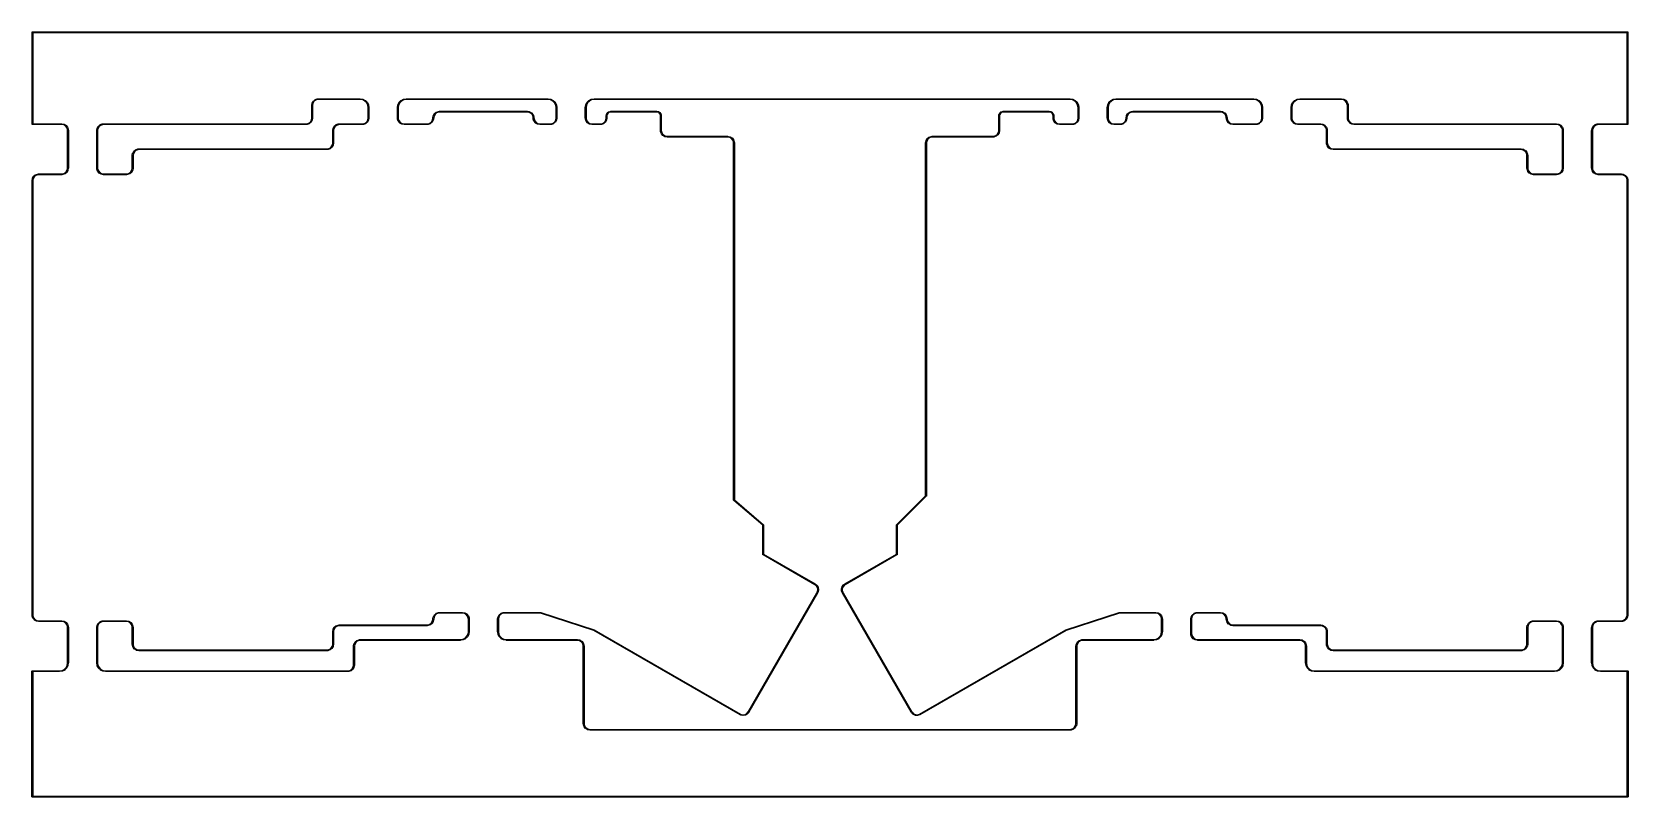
# Model space of a CAD drawing. Extents: x 30 to 333, y -159 to -13.
import ezdxf

# ---------------------------------------------------------------- set-up
doc = ezdxf.new("R2010")
doc.units = 0
doc.header["$MEASUREMENT"] = 0
doc.layers.add('BLACK', color=7, linetype='CONTINUOUS')

msp = doc.modelspace()

# ---------------------------------------------------------------- linework, layer by layer
at = {"layer": 'BLACK', "linetype": 'CONTINUOUS'}
for p, q in [((30.0875, -13.4805), (30.0898, -13.4743)), ((30.0875, -13.4872), (30.0875, -13.4805)), ((30.0875, -30.9628), (30.0875, -13.4872)), ((30.0898, -13.4743), (30.0909, -13.4677)), ((30.0909, -13.4677), (30.0943, -13.4619)), ((30.0943, -13.4619), (30.0965, -13.4557)), ((30.0965, -13.4557), (30.1008, -13.4506)), ((30.1008, -13.4506), (30.1042, -13.4448)), ((30.1042, -13.4448), (30.1093, -13.4405)), ((30.1093, -13.4405), (30.1135, -13.4354)), ((30.1135, -13.4354), (30.1193, -13.4321)), ((30.1193, -13.4321), (30.1244, -13.4278)), ((30.1244, -13.4278), (30.1307, -13.4255)), ((30.1307, -13.4255), (30.1365, -13.4222)), ((30.1365, -13.4222), (30.143, -13.421)), ((30.143, -13.421), (30.1493, -13.4188)), ((30.1493, -13.4188), (30.1559, -13.4188)), ((30.1559, -13.4188), (30.1559, -13.4187)), ((30.1559, -13.4187), (333.382, -13.4187)), ((30.2375, -13.5687), (30.2375, -30.8812)), ((333.3, -13.5687), (30.2375, -13.5687)), ((333.3, -30.8812), (333.3, -13.5687)), ((333.382, -13.4187), (333.382, -13.4188)), ((333.382, -13.4188), (333.388, -13.4188)), ((333.388, -13.4188), (333.394, -13.421)), ((333.394, -13.421), (333.401, -13.4222)), ((333.401, -13.4222), (333.407, -13.4255)), ((333.407, -13.4255), (333.413, -13.4278)), ((333.413, -13.4278), (333.418, -13.4321)), ((333.418, -13.4321), (333.424, -13.4354)), ((333.424, -13.4354), (333.428, -13.4405)), ((333.428, -13.4405), (333.433, -13.4448)), ((333.433, -13.4448), (333.437, -13.4506)), ((333.437, -13.4506), (333.441, -13.4557)), ((333.441, -13.4557), (333.443, -13.4619)), ((333.443, -13.4619), (333.447, -13.4677)), ((333.447, -13.4677), (333.448, -13.4743)), ((333.448, -13.4743), (333.45, -13.4805)), ((333.45, -13.4805), (333.45, -13.4872)), ((333.45, -13.4872), (333.45, -13.4872)), ((333.45, -13.4872), (333.45, -30.9628)), ((83.2699, -27.3714), (83.3417, -26.9641)), ((83.3417, -26.9641), (83.3506, -26.9397)), ((83.3506, -26.9397), (83.5574, -26.5816)), ((83.3506, -26.9397), (83.3506, -26.9397)), ((83.4871, -27.0032), (83.4188, -27.3909)), ((83.6806, -26.668), (83.4871, -27.0032)), ((83.5574, -26.5816), (83.5741, -26.5616)), ((83.5741, -26.5616), (83.8909, -26.2958)), ((83.5741, -26.5616), (83.5741, -26.5616)), ((83.9771, -26.4192), (83.6806, -26.668)), ((83.8909, -26.2958), (83.9134, -26.2828)), ((83.8909, -26.2958), (83.8909, -26.2958)), ((83.9134, -26.2828), (84.302, -26.1414)), ((84.344, -26.2857), (83.9771, -26.4192)), ((84.302, -26.1414), (84.3116, -26.1397)), ((84.3116, -26.1397), (84.3211, -26.1371)), ((84.3211, -26.1371), (84.5246, -26.1193)), ((84.5377, -26.2687), (84.344, -26.2857)), ((84.5246, -26.1193), (84.5278, -26.1187)), ((84.5278, -26.1187), (92.4784, -26.1187)), ((92.466, -26.2687), (84.5377, -26.2687)), ((92.939, -26.3437), (92.466, -26.2687)), ((92.4784, -26.1187), (92.4842, -26.1198)), ((92.4842, -26.1198), (92.9742, -26.1974)), ((93.3604, -26.5584), (92.939, -26.3437)), ((92.9742, -26.1974), (92.9965, -26.2046)), ((92.9965, -26.2046), (92.9965, -26.2046)), ((92.9965, -26.2046), (93.439, -26.4301)), ((93.6948, -26.8928), (93.3604, -26.5584)), ((93.439, -26.4301), (93.458, -26.4439)), ((93.458, -26.4439), (93.8092, -26.7951)), ((93.9095, -27.3141), (93.6948, -26.8928)), ((93.8092, -26.7951), (93.823, -26.8141)), ((93.823, -26.8141), (94.0485, -27.2566)), ((94.0485, -27.2566), (94.0521, -27.2678)), ((94.0521, -27.2678), (94.0558, -27.279)), ((94.0558, -27.279), (94.1334, -27.769)), ((99.5416, -27.769), (99.6192, -27.279)), ((99.6192, -27.279), (99.6265, -27.2566)), ((99.6265, -27.2566), (99.852, -26.8141)), ((99.9802, -26.8928), (99.7655, -27.3141)), ((99.852, -26.8141), (99.8658, -26.7951)), ((99.8658, -26.7951), (100.217, -26.4439)), ((100.315, -26.5584), (99.9802, -26.8928)), ((100.217, -26.4439), (100.236, -26.4301)), ((100.236, -26.4301), (100.679, -26.2046)), ((100.736, -26.3437), (100.315, -26.5584)), ((100.679, -26.2046), (100.692, -26.2003)), ((100.692, -26.2003), (100.701, -26.1974)), ((100.701, -26.1974), (101.191, -26.1198)), ((101.209, -26.2687), (100.736, -26.3437)), ((101.191, -26.1198), (101.197, -26.1187)), ((101.197, -26.1187), (128.197, -26.1187)), ((128.185, -26.2687), (101.209, -26.2687)), ((128.658, -26.3437), (128.185, -26.2687)), ((128.197, -26.1187), (128.203, -26.1198)), ((128.203, -26.1198), (128.693, -26.1974)), ((129.079, -26.5584), (128.658, -26.3437)), ((128.693, -26.1974), (128.715, -26.2046)), ((128.715, -26.2046), (128.715, -26.2046)), ((128.715, -26.2046), (129.158, -26.4301)), ((129.414, -26.8928), (129.079, -26.5584)), ((129.158, -26.4301), (129.177, -26.4439)), ((129.177, -26.4439), (129.528, -26.7951)), ((129.628, -27.3141), (129.414, -26.8928)), ((129.528, -26.7951), (129.542, -26.8141)), ((129.542, -26.8141), (129.767, -27.2566)), ((129.767, -27.2566), (129.771, -27.2678)), ((129.771, -27.2678), (129.775, -27.279)), ((129.775, -27.279), (129.852, -27.769)), ((135.26, -27.769), (135.338, -27.279)), ((135.338, -27.279), (135.345, -27.2566)), ((135.345, -27.2566), (135.571, -26.8141)), ((135.699, -26.8928), (135.484, -27.3141)), ((135.571, -26.8141), (135.585, -26.7951)), ((135.585, -26.7951), (135.936, -26.4439)), ((136.033, -26.5584), (135.699, -26.8928)), ((135.936, -26.4439), (135.955, -26.4301)), ((135.955, -26.4301), (136.397, -26.2046)), ((136.455, -26.3437), (136.033, -26.5584)), ((136.397, -26.2046), (136.411, -26.2003)), ((136.411, -26.2003), (136.42, -26.1974)), ((136.42, -26.1974), (136.91, -26.1198)), ((136.928, -26.2687), (136.455, -26.3437)), ((136.91, -26.1198), (136.915, -26.1187)), ((136.915, -26.1187), (227.416, -26.1187)), ((227.403, -26.2687), (136.928, -26.2687)), ((227.876, -26.3437), (227.403, -26.2687)), ((227.416, -26.1187), (227.422, -26.1198)), ((227.422, -26.1198), (227.912, -26.1974)), ((228.298, -26.5584), (227.876, -26.3437)), ((227.912, -26.1974), (227.934, -26.2046)), ((227.934, -26.2046), (227.934, -26.2046)), ((227.934, -26.2046), (228.377, -26.4301)), ((228.632, -26.8928), (228.298, -26.5584)), ((228.377, -26.4301), (228.396, -26.4439)), ((228.396, -26.4439), (228.747, -26.7951)), ((228.847, -27.3141), (228.632, -26.8928)), ((228.747, -26.7951), (228.761, -26.8141)), ((228.761, -26.8141), (228.986, -27.2566)), ((228.986, -27.2566), (228.99, -27.2678)), ((228.99, -27.2678), (228.993, -27.279)), ((228.993, -27.279), (229.071, -27.769)), ((234.479, -27.769), (234.557, -27.279)), ((234.557, -27.279), (234.564, -27.2566)), ((234.564, -27.2566), (234.789, -26.8141)), ((234.918, -26.8928), (234.703, -27.3141)), ((234.789, -26.8141), (234.803, -26.7951)), ((234.803, -26.7951), (235.154, -26.4439)), ((235.252, -26.5584), (234.918, -26.8928)), ((235.154, -26.4439), (235.173, -26.4301)), ((235.173, -26.4301), (235.616, -26.2046)), ((235.674, -26.3437), (235.252, -26.5584)), ((235.616, -26.2046), (235.629, -26.2003)), ((235.629, -26.2003), (235.638, -26.1974)), ((235.638, -26.1974), (236.128, -26.1198)), ((236.147, -26.2687), (235.674, -26.3437)), ((236.128, -26.1198), (236.134, -26.1187)), ((236.134, -26.1187), (262.341, -26.1187)), ((262.328, -26.2687), (236.147, -26.2687)), ((262.801, -26.3437), (262.328, -26.2687)), ((262.341, -26.1187), (262.347, -26.1198)), ((262.347, -26.1198), (262.837, -26.1974)), ((263.223, -26.5584), (262.801, -26.3437)), ((262.837, -26.1974), (262.859, -26.2046)), ((262.859, -26.2046), (262.859, -26.2046)), ((262.859, -26.2046), (263.302, -26.4301)), ((263.557, -26.8928), (263.223, -26.5584)), ((263.302, -26.4301), (263.321, -26.4439)), ((263.321, -26.4439), (263.672, -26.7951)), ((263.772, -27.3141), (263.557, -26.8928)), ((263.672, -26.7951), (263.686, -26.8141)), ((263.686, -26.8141), (263.911, -27.2566)), ((263.911, -27.2566), (263.915, -27.2678)), ((263.915, -27.2678), (263.918, -27.279)), ((263.918, -27.279), (263.996, -27.769)), ((269.404, -27.769), (269.482, -27.279)), ((269.482, -27.279), (269.489, -27.2566)), ((269.489, -27.2566), (269.714, -26.8141)), ((269.843, -26.8928), (269.628, -27.3141)), ((269.714, -26.8141), (269.728, -26.7951)), ((269.728, -26.7951), (270.079, -26.4439)), ((270.177, -26.5584), (269.843, -26.8928)), ((270.079, -26.4439), (270.098, -26.4301)), ((270.098, -26.4301), (270.541, -26.2046)), ((270.599, -26.3437), (270.177, -26.5584)), ((270.541, -26.2046), (270.554, -26.2003)), ((270.554, -26.2003), (270.563, -26.1974)), ((270.563, -26.1974), (271.053, -26.1198)), ((271.072, -26.2687), (270.599, -26.3437)), ((271.053, -26.1198), (271.059, -26.1187)), ((271.059, -26.1187), (279.01, -26.1187)), ((278.997, -26.2687), (271.072, -26.2687)), ((279.384, -26.3371), (278.997, -26.2687)), ((279.01, -26.1187), (279.016, -26.1199)), ((279.016, -26.1199), (279.016, -26.1199)), ((279.016, -26.1199), (279.423, -26.1917)), ((279.719, -26.5306), (279.384, -26.3371)), ((279.423, -26.1917), (279.448, -26.2006)), ((279.448, -26.2006), (279.448, -26.2006)), ((279.448, -26.2006), (279.806, -26.4074)), ((279.968, -26.8271), (279.719, -26.5306)), ((279.806, -26.4074), (279.826, -26.4241)), ((279.826, -26.4241), (279.826, -26.4241)), ((279.826, -26.4241), (280.092, -26.7408)), ((280.102, -27.194), (279.968, -26.8271)), ((280.092, -26.7408), (280.092, -26.7409)), ((280.092, -26.7409), (280.105, -26.7634)), ((280.119, -27.3877), (280.102, -27.194)), ((280.105, -26.7634), (280.246, -27.152)), ((280.246, -27.152), (280.248, -27.1616)), ((280.248, -27.1616), (280.25, -27.1711)), ((280.25, -27.1711), (280.268, -27.3746)), ((83.0069, -30.482), (83.2004, -30.1468)), ((83.3369, -30.2103), (83.1301, -30.5684)), ((83.2004, -30.1468), (83.2688, -29.7591)), ((83.2687, -27.3778), (83.2699, -27.3714)), ((83.2688, -29.7591), (83.2687, -27.3778)), ((83.2699, -27.3714), (83.2699, -27.3714)), ((83.3458, -30.1859), (83.3369, -30.2103)), ((83.4176, -29.7786), (83.3458, -30.1859)), ((83.4188, -29.7722), (83.4176, -29.7786)), ((83.4176, -29.7786), (83.4176, -29.7786)), ((83.4188, -27.3909), (83.4188, -29.7722)), ((93.7225, -30.482), (93.916, -30.1468)), ((94.0525, -30.2103), (93.8458, -30.5684)), ((93.9844, -27.7872), (93.9095, -27.3141)), ((93.916, -30.1468), (93.9844, -29.7591)), ((93.9844, -29.7591), (93.9844, -27.7872)), ((94.0614, -30.1859), (94.0525, -30.2103)), ((94.1332, -29.7786), (94.0614, -30.1859)), ((94.1344, -29.7722), (94.1332, -29.7786)), ((94.1332, -29.7786), (94.1332, -29.7786)), ((94.1334, -27.769), (94.1344, -27.7747)), ((94.1344, -27.7747), (94.1344, -29.7722)), ((99.5406, -27.7747), (99.5416, -27.769)), ((99.5406, -29.7722), (99.5406, -27.7747)), ((99.5412, -29.7754), (99.5406, -29.7722)), ((99.559, -29.9789), (99.5412, -29.7754)), ((99.5615, -29.9884), (99.559, -29.9789)), ((99.5632, -29.998), (99.5615, -29.9884)), ((99.7047, -30.3866), (99.5632, -29.998)), ((99.7655, -27.3141), (99.6906, -27.7872)), ((99.6906, -27.7872), (99.6906, -29.7623)), ((99.6906, -29.7623), (99.7076, -29.956)), ((99.7076, -29.956), (99.8411, -30.3229)), ((99.8411, -30.3229), (100.09, -30.6194)), ((106.026, -30.482), (106.219, -30.1468)), ((106.356, -30.2103), (106.149, -30.5684)), ((106.219, -30.1468), (106.289, -29.7526)), ((106.289, -29.7526), (106.36, -29.3454)), ((106.365, -30.1859), (106.356, -30.2103)), ((106.36, -29.3454), (106.369, -29.3209)), ((106.436, -29.7786), (106.365, -30.1859)), ((106.369, -29.3209), (106.576, -28.9628)), ((106.369, -29.3209), (106.369, -29.3209)), ((106.506, -29.3845), (106.436, -29.7786)), ((106.699, -29.0493), (106.506, -29.3845)), ((106.576, -28.9628), (106.593, -28.9429)), ((106.593, -28.9428), (106.91, -28.6771)), ((106.593, -28.9429), (106.593, -28.9428)), ((106.996, -28.8005), (106.699, -29.0493)), ((106.91, -28.6771), (106.932, -28.664)), ((106.91, -28.6771), (106.91, -28.6771)), ((106.932, -28.664), (107.321, -28.5226)), ((107.363, -28.6669), (106.996, -28.8005)), ((107.321, -28.5226), (107.33, -28.5209)), ((107.33, -28.5209), (107.34, -28.5184)), ((107.34, -28.5184), (107.543, -28.5006)), ((107.556, -28.65), (107.363, -28.6669)), ((107.543, -28.5006), (107.547, -28.5)), ((107.547, -28.5), (124.228, -28.5)), ((124.215, -28.65), (107.556, -28.65)), ((124.603, -28.7184), (124.215, -28.65)), ((124.228, -28.5), (124.235, -28.5011)), ((124.235, -28.5011), (124.235, -28.5011)), ((124.235, -28.5011), (124.642, -28.5729)), ((124.938, -28.9119), (124.603, -28.7184)), ((124.642, -28.5729), (124.667, -28.5819)), ((124.667, -28.5819), (124.667, -28.5819)), ((124.667, -28.5819), (125.025, -28.7886)), ((125.187, -29.2084), (124.938, -28.9119)), ((125.025, -28.7886), (125.045, -28.8053)), ((125.045, -28.8053), (125.045, -28.8053)), ((125.045, -28.8053), (125.31, -29.1221)), ((125.321, -29.5752), (125.187, -29.2084)), ((125.31, -29.1221), (125.31, -29.1221)), ((125.31, -29.1221), (125.323, -29.1447)), ((125.338, -29.7722), (125.321, -29.5752)), ((125.323, -29.1447), (125.465, -29.5332)), ((125.356, -29.9789), (125.338, -29.7722)), ((125.358, -29.9884), (125.356, -29.9789)), ((125.36, -29.998), (125.358, -29.9884)), ((125.502, -30.3866), (125.36, -29.998)), ((125.465, -29.5332), (125.467, -29.5429)), ((125.467, -29.5429), (125.469, -29.5523)), ((125.469, -29.5523), (125.487, -29.7591)), ((125.487, -29.7591), (125.504, -29.956)), ((125.504, -29.956), (125.638, -30.3229)), ((125.638, -30.3229), (125.887, -30.6194)), ((129.441, -30.482), (129.635, -30.1468)), ((129.771, -30.2103), (129.565, -30.5684)), ((129.703, -27.7872), (129.628, -27.3141)), ((129.635, -30.1468), (129.703, -29.7591)), ((129.703, -29.7591), (129.703, -27.7872)), ((129.78, -30.1859), (129.771, -30.2103)), ((129.852, -29.7786), (129.78, -30.1859)), ((129.852, -27.769), (129.853, -27.7747)), ((129.853, -29.7722), (129.852, -29.7786)), ((129.852, -29.7786), (129.852, -29.7786)), ((129.853, -27.7747), (129.853, -29.7722)), ((135.259, -27.7747), (135.26, -27.769)), ((135.259, -29.7722), (135.259, -27.7747)), ((135.26, -29.7754), (135.259, -29.7722)), ((135.278, -29.9789), (135.26, -29.7754)), ((135.28, -29.9884), (135.278, -29.9789)), ((135.282, -29.998), (135.28, -29.9884)), ((135.423, -30.3866), (135.282, -29.998)), ((135.484, -27.3141), (135.409, -27.7872)), ((135.409, -27.7872), (135.409, -29.7623)), ((135.409, -29.7623), (135.426, -29.956)), ((135.426, -29.956), (135.56, -30.3229)), ((135.56, -30.3229), (135.809, -30.6194)), ((138.966, -30.482), (139.16, -30.1468)), ((139.296, -30.2103), (139.09, -30.5684)), ((139.16, -30.1468), (139.228, -29.7591)), ((139.228, -29.3622), (139.229, -29.3557)), ((139.228, -29.7591), (139.228, -29.3622)), ((139.229, -29.3557), (139.277, -29.0842)), ((139.229, -29.3557), (139.229, -29.3557)), ((139.277, -29.0842), (139.286, -29.0598)), ((139.286, -29.0598), (139.424, -28.821)), ((139.286, -29.0598), (139.286, -29.0598)), ((139.305, -30.1859), (139.296, -30.2103)), ((139.377, -29.7786), (139.305, -30.1859)), ((139.378, -29.7722), (139.377, -29.7786)), ((139.377, -29.7786), (139.377, -29.7786)), ((139.423, -29.1233), (139.378, -29.3753)), ((139.378, -29.3753), (139.378, -29.7722)), ((139.547, -28.9075), (139.423, -29.1233)), ((139.424, -28.821), (139.441, -28.8011)), ((139.441, -28.8011), (139.652, -28.6239)), ((139.441, -28.8011), (139.441, -28.8011)), ((139.738, -28.7473), (139.547, -28.9075)), ((139.652, -28.6239), (139.674, -28.6109)), ((139.674, -28.6109), (139.933, -28.5166)), ((139.674, -28.6109), (139.674, -28.6109)), ((139.975, -28.6609), (139.738, -28.7473)), ((139.933, -28.5166), (139.943, -28.5149)), ((139.943, -28.5149), (139.953, -28.5123)), ((139.953, -28.5123), (140.087, -28.5006)), ((140.1, -28.65), (139.975, -28.6609)), ((140.087, -28.5006), (140.09, -28.5)), ((140.09, -28.5), (148.835, -28.5)), ((148.822, -28.65), (140.1, -28.65)), ((149.074, -28.6944), (148.822, -28.65)), ((148.835, -28.5), (148.841, -28.5011)), ((148.841, -28.5011), (148.841, -28.5011)), ((148.841, -28.5011), (149.113, -28.549)), ((149.289, -28.819), (149.074, -28.6944)), ((149.113, -28.549), (149.137, -28.5579)), ((149.137, -28.5579), (149.137, -28.5579)), ((149.137, -28.5579), (149.376, -28.6958)), ((149.45, -29.01), (149.289, -28.819)), ((149.376, -28.6958), (149.396, -28.7125)), ((149.396, -28.7125), (149.396, -28.7125)), ((149.396, -28.7125), (149.573, -28.9237)), ((149.536, -29.2473), (149.45, -29.01)), ((149.547, -29.372), (149.536, -29.2473)), ((149.547, -32.1534), (149.547, -29.372)), ((149.573, -28.9237), (149.586, -28.9462)), ((149.586, -28.9462), (149.586, -28.9462)), ((149.586, -28.9462), (149.68, -29.2053)), ((149.68, -29.2053), (149.682, -29.2149)), ((149.682, -29.2149), (149.685, -29.2244)), ((149.685, -29.2244), (149.696, -29.359)), ((149.696, -29.359), (149.697, -29.3622)), ((149.697, -29.3622), (149.697, -32.1436)), ((213.841, -29.3622), (213.842, -29.3557)), ((213.841, -32.1403), (213.841, -29.3622)), ((213.842, -29.3557), (213.89, -29.0842)), ((213.842, -29.3557), (213.842, -29.3557)), ((213.89, -29.0842), (213.899, -29.0598)), ((213.899, -29.0598), (214.036, -28.821)), ((213.899, -29.0598), (213.899, -29.0598)), ((214.035, -29.1233), (213.991, -29.3753)), ((213.991, -29.3753), (213.991, -32.1534)), ((214.16, -28.9075), (214.035, -29.1233)), ((214.036, -28.821), (214.053, -28.8011)), ((214.053, -28.8011), (214.264, -28.6239)), ((214.053, -28.8011), (214.053, -28.8011)), ((214.351, -28.7473), (214.16, -28.9075)), ((214.264, -28.6239), (214.287, -28.6109)), ((214.287, -28.6109), (214.546, -28.5166)), ((214.287, -28.6109), (214.287, -28.6109)), ((214.588, -28.6609), (214.351, -28.7473)), ((214.546, -28.5166), (214.556, -28.5149)), ((214.556, -28.5149), (214.565, -28.5123)), ((214.565, -28.5123), (214.7, -28.5006)), ((214.713, -28.65), (214.588, -28.6609)), ((214.7, -28.5006), (214.703, -28.5)), ((214.703, -28.5), (223.447, -28.5)), ((223.434, -28.65), (214.713, -28.65)), ((223.686, -28.6944), (223.434, -28.65)), ((223.447, -28.5), (223.454, -28.5011)), ((223.454, -28.5011), (223.454, -28.5011)), ((223.454, -28.5011), (223.725, -28.549)), ((223.902, -28.819), (223.686, -28.6944)), ((223.725, -28.549), (223.75, -28.5579)), ((223.75, -28.5579), (223.75, -28.5579)), ((223.75, -28.5579), (223.988, -28.6958)), ((224.062, -29.01), (223.902, -28.819)), ((223.988, -28.6958), (224.008, -28.7125)), ((224.008, -28.7125), (224.008, -28.7125)), ((224.008, -28.7125), (224.185, -28.9237)), ((224.148, -29.2473), (224.062, -29.01)), ((224.159, -29.372), (224.148, -29.2473)), ((224.159, -29.7722), (224.159, -29.372)), ((224.16, -29.7754), (224.159, -29.7722)), ((224.178, -29.9789), (224.16, -29.7754)), ((224.18, -29.9884), (224.178, -29.9789)), ((224.182, -29.998), (224.18, -29.9884)), ((224.323, -30.3866), (224.182, -29.998)), ((224.185, -28.9237), (224.199, -28.9462)), ((224.199, -28.9462), (224.199, -28.9462)), ((224.199, -28.9462), (224.293, -29.2053)), ((224.293, -29.2053), (224.294, -29.2149)), ((224.294, -29.2149), (224.297, -29.2244)), ((224.297, -29.2244), (224.309, -29.359)), ((224.309, -29.359), (224.309, -29.3622)), ((224.309, -29.3622), (224.309, -29.7623)), ((224.309, -29.7623), (224.326, -29.956)), ((224.326, -29.956), (224.46, -30.3229)), ((224.46, -30.3229), (224.709, -30.6194)), ((228.66, -30.482), (228.854, -30.1468)), ((228.99, -30.2103), (228.783, -30.5684)), ((228.922, -27.7872), (228.847, -27.3141)), ((228.854, -30.1468), (228.922, -29.7591)), ((228.922, -29.7591), (228.922, -27.7872)), ((228.999, -30.1859), (228.99, -30.2103)), ((229.071, -29.7786), (228.999, -30.1859)), ((229.071, -27.769), (229.072, -27.7747)), ((229.072, -29.7722), (229.071, -29.7786)), ((229.071, -29.7786), (229.071, -29.7786)), ((229.072, -27.7747), (229.072, -29.7722)), ((234.478, -27.7747), (234.479, -27.769)), ((234.478, -29.7722), (234.478, -27.7747)), ((234.479, -29.7754), (234.478, -29.7722)), ((234.496, -29.9789), (234.479, -29.7754)), ((234.499, -29.9884), (234.496, -29.9789)), ((234.501, -29.998), (234.499, -29.9884)), ((234.642, -30.3866), (234.501, -29.998)), ((234.703, -27.3141), (234.628, -27.7872)), ((234.628, -27.7872), (234.628, -29.7623)), ((234.628, -29.7623), (234.645, -29.956)), ((234.645, -29.956), (234.779, -30.3229)), ((234.779, -30.3229), (235.027, -30.6194)), ((237.788, -30.482), (237.982, -30.1468)), ((238.118, -30.2103), (237.911, -30.5684)), ((237.982, -30.1468), (238.051, -29.7526)), ((238.051, -29.7526), (238.123, -29.3454)), ((238.127, -30.1859), (238.118, -30.2103)), ((238.123, -29.3454), (238.132, -29.3209)), ((238.199, -29.7786), (238.127, -30.1859)), ((238.132, -29.3209), (238.339, -28.9628)), ((238.132, -29.3209), (238.132, -29.3209)), ((238.268, -29.3845), (238.199, -29.7786)), ((238.462, -29.0493), (238.268, -29.3845)), ((238.339, -28.9628), (238.355, -28.9429)), ((238.355, -28.9428), (238.672, -28.6771)), ((238.355, -28.9429), (238.355, -28.9428)), ((238.758, -28.8005), (238.462, -29.0493)), ((238.672, -28.6771), (238.695, -28.664)), ((238.672, -28.6771), (238.672, -28.6771)), ((238.695, -28.664), (239.083, -28.5226)), ((239.125, -28.6669), (238.758, -28.8005)), ((239.083, -28.5226), (239.093, -28.5209)), ((239.093, -28.5209), (239.102, -28.5184)), ((239.102, -28.5184), (239.306, -28.5006)), ((239.319, -28.65), (239.125, -28.6669)), ((239.306, -28.5006), (239.309, -28.5)), ((239.309, -28.5), (255.991, -28.5)), ((255.978, -28.65), (239.319, -28.65)), ((256.366, -28.7184), (255.978, -28.65)), ((255.991, -28.5), (255.997, -28.5011)), ((255.997, -28.5011), (255.997, -28.5011)), ((255.997, -28.5011), (256.405, -28.5729)), ((256.701, -28.9119), (256.366, -28.7184)), ((256.405, -28.5729), (256.429, -28.5819)), ((256.429, -28.5819), (256.429, -28.5819)), ((256.429, -28.5819), (256.787, -28.7886)), ((256.95, -29.2084), (256.701, -28.9119)), ((256.787, -28.7886), (256.807, -28.8053)), ((256.807, -28.8053), (256.807, -28.8053)), ((256.807, -28.8053), (257.073, -29.1221)), ((257.083, -29.5752), (256.95, -29.2084)), ((257.073, -29.1221), (257.073, -29.1221)), ((257.073, -29.1221), (257.086, -29.1447)), ((257.1, -29.7722), (257.083, -29.5752)), ((257.086, -29.1447), (257.227, -29.5332)), ((257.118, -29.9789), (257.1, -29.7722)), ((257.121, -29.9884), (257.118, -29.9789)), ((257.123, -29.998), (257.121, -29.9884)), ((257.264, -30.3866), (257.123, -29.998)), ((257.227, -29.5332), (257.229, -29.5429)), ((257.229, -29.5429), (257.232, -29.5523)), ((257.232, -29.5523), (257.25, -29.7591)), ((257.25, -29.7591), (257.267, -29.956)), ((257.267, -29.956), (257.4, -30.3229)), ((257.4, -30.3229), (257.649, -30.6194)), ((263.585, -30.482), (263.779, -30.1468)), ((263.915, -30.2103), (263.708, -30.5684)), ((263.847, -27.7872), (263.772, -27.3141)), ((263.779, -30.1468), (263.847, -29.7591)), ((263.847, -29.7591), (263.847, -27.7872)), ((263.924, -30.1859), (263.915, -30.2103)), ((263.996, -29.7786), (263.924, -30.1859)), ((263.996, -27.769), (263.997, -27.7747)), ((263.997, -29.7722), (263.996, -29.7786)), ((263.996, -29.7786), (263.996, -29.7786)), ((263.997, -27.7747), (263.997, -29.7722)), ((269.403, -27.7747), (269.404, -27.769)), ((269.403, -29.7722), (269.403, -27.7747)), ((269.404, -29.7754), (269.403, -29.7722)), ((269.421, -29.9789), (269.404, -29.7754)), ((269.424, -29.9884), (269.421, -29.9789)), ((269.426, -29.998), (269.424, -29.9884)), ((269.567, -30.3866), (269.426, -29.998)), ((269.628, -27.3141), (269.553, -27.7872)), ((269.553, -27.7872), (269.553, -29.7623)), ((269.553, -29.7623), (269.57, -29.956)), ((269.57, -29.956), (269.704, -30.3229)), ((269.704, -30.3229), (269.952, -30.6194)), ((280.119, -29.7722), (280.119, -27.3877)), ((280.119, -29.7754), (280.119, -29.7722)), ((280.137, -29.9789), (280.119, -29.7754)), ((280.14, -29.9884), (280.137, -29.9789)), ((280.141, -29.998), (280.14, -29.9884)), ((280.283, -30.3866), (280.141, -29.998)), ((280.268, -27.3746), (280.269, -27.3778)), ((280.269, -27.3778), (280.269, -29.7623)), ((280.269, -29.7623), (280.286, -29.956)), ((280.286, -29.956), (280.419, -30.3229)), ((280.419, -30.3229), (280.668, -30.6194)), ((30.0875, -30.9695), (30.0875, -30.9628)), ((30.0875, -30.9628), (30.0875, -30.9628)), ((30.0898, -30.9757), (30.0875, -30.9695)), ((30.0909, -30.9823), (30.0898, -30.9757)), ((30.0943, -30.9881), (30.0909, -30.9823)), ((30.0965, -30.9943), (30.0943, -30.9881)), ((30.1008, -30.9994), (30.0965, -30.9943)), ((30.1042, -31.0052), (30.1008, -30.9994)), ((30.1093, -31.0095), (30.1042, -31.0052)), ((30.1135, -31.0146), (30.1093, -31.0095)), ((30.1193, -31.0179), (30.1135, -31.0146)), ((30.1244, -31.0222), (30.1193, -31.0179)), ((30.1307, -31.0245), (30.1244, -31.0222)), ((30.1365, -31.0278), (30.1307, -31.0245)), ((30.143, -31.029), (30.1365, -31.0278)), ((30.1493, -31.0312), (30.143, -31.029)), ((30.1559, -31.0312), (30.1493, -31.0312)), ((35.7122, -31.0312), (30.1559, -31.0312)), ((30.1559, -31.0312), (30.1559, -31.0312)), ((30.2375, -30.8812), (35.7253, -30.8812)), ((36.0999, -31.0996), (35.7122, -31.0312)), ((35.7253, -30.8812), (35.7318, -30.8824)), ((35.7318, -30.8824), (35.7318, -30.8824)), ((35.7318, -30.8824), (36.139, -30.9542)), ((36.4351, -31.2931), (36.0999, -31.0996)), ((36.139, -30.9542), (36.1635, -30.9631)), ((36.1635, -30.9631), (36.1635, -30.9631)), ((36.1635, -30.9631), (36.5216, -31.1699)), ((36.6839, -31.5896), (36.4351, -31.2931)), ((36.5216, -31.1699), (36.5415, -31.1866)), ((36.5415, -31.1866), (36.5415, -31.1866)), ((36.5415, -31.1866), (36.8073, -31.5033)), ((36.8174, -31.9565), (36.6839, -31.5896)), ((36.8073, -31.5033), (36.8073, -31.5034)), ((36.8073, -31.5034), (36.8203, -31.5259)), ((36.8344, -32.1502), (36.8174, -31.9565)), ((36.8203, -31.5259), (36.9618, -31.9145)), ((36.8344, -39.2841), (36.8344, -32.1502)), ((36.9618, -31.9145), (36.9635, -31.9241)), ((36.9635, -31.9241), (36.966, -31.9336)), ((36.966, -31.9336), (36.9838, -32.1371)), ((36.9838, -32.1371), (36.9844, -32.1403)), ((36.9844, -32.1403), (36.9844, -39.2972)), ((42.3906, -32.1403), (42.3918, -32.1339)), ((42.3906, -39.2972), (42.3906, -32.1403)), ((42.3918, -32.1339), (42.4636, -31.7266)), ((42.3918, -32.1339), (42.3918, -32.1339)), ((42.4636, -31.7266), (42.4725, -31.7022)), ((42.4725, -31.7022), (42.6792, -31.3441)), ((42.4725, -31.7022), (42.4725, -31.7022)), ((42.609, -31.7657), (42.5406, -32.1534)), ((42.5406, -32.1534), (42.5406, -39.2873)), ((42.8025, -31.4305), (42.609, -31.7657)), ((42.6792, -31.3441), (42.696, -31.3241)), ((42.696, -31.3241), (43.0127, -31.0583)), ((42.696, -31.3241), (42.696, -31.3241)), ((43.099, -31.1817), (42.8025, -31.4305)), ((43.0127, -31.0583), (43.0353, -31.0453)), ((43.0127, -31.0583), (43.0127, -31.0583)), ((43.0353, -31.0453), (43.4238, -30.9039)), ((43.4659, -31.0482), (43.099, -31.1817)), ((43.4238, -30.9039), (43.4335, -30.9022)), ((43.4335, -30.9022), (43.443, -30.8996)), ((43.443, -30.8996), (43.6465, -30.8818)), ((43.6595, -31.0312), (43.4659, -31.0482)), ((43.6465, -30.8818), (43.6497, -30.8812)), ((43.6497, -30.8812), (82.1498, -30.8812)), ((82.1597, -31.0312), (43.6595, -31.0312)), ((82.1498, -30.8812), (82.3435, -30.8643)), ((82.1629, -31.0307), (82.1597, -31.0312)), ((82.3664, -31.0129), (82.1629, -31.0307)), ((82.3435, -30.8643), (82.7104, -30.7308)), ((82.3759, -31.0103), (82.3664, -31.0129)), ((82.3855, -31.0086), (82.3759, -31.0103)), ((82.7741, -30.8672), (82.3855, -31.0086)), ((82.7104, -30.7308), (83.0069, -30.482)), ((82.7966, -30.8542), (82.7741, -30.8672)), ((83.1134, -30.5884), (82.7966, -30.8542)), ((83.1301, -30.5684), (83.1134, -30.5884)), ((87.2375, -32.1403), (87.2386, -32.1339)), ((87.2375, -34.5216), (87.2375, -32.1403)), ((87.2386, -32.1339), (87.3104, -31.7266)), ((87.2386, -32.1339), (87.2386, -32.1339)), ((87.3104, -31.7266), (87.3194, -31.7022)), ((87.3194, -31.7022), (87.5261, -31.3441)), ((87.3194, -31.7022), (87.3194, -31.7022)), ((87.4559, -31.7657), (87.3875, -32.1534)), ((87.3875, -32.1534), (87.3875, -34.5347)), ((87.6494, -31.4305), (87.4559, -31.7657)), ((87.5261, -31.3441), (87.5428, -31.3241)), ((87.5428, -31.3241), (87.8596, -31.0583)), ((87.5428, -31.3241), (87.5428, -31.3241)), ((87.9459, -31.1817), (87.6494, -31.4305)), ((87.8596, -31.0583), (87.8822, -31.0453)), ((87.8596, -31.0583), (87.8596, -31.0583)), ((87.8822, -31.0453), (88.2707, -30.9039)), ((88.3127, -31.0482), (87.9459, -31.1817)), ((88.2707, -30.9039), (88.2804, -30.9022)), ((88.2804, -30.9022), (88.2898, -30.8996)), ((88.2898, -30.8996), (88.4933, -30.8818)), ((88.5064, -31.0312), (88.3127, -31.0482)), ((88.4933, -30.8818), (88.4966, -30.8812)), ((88.4966, -30.8812), (92.8655, -30.8812)), ((92.8753, -31.0312), (88.5064, -31.0312)), ((92.8655, -30.8812), (93.0591, -30.8643)), ((92.8785, -31.0307), (92.8753, -31.0312)), ((93.082, -31.0129), (92.8785, -31.0307)), ((93.0591, -30.8643), (93.426, -30.7308)), ((93.0915, -31.0103), (93.082, -31.0129)), ((93.1012, -31.0086), (93.0915, -31.0103)), ((93.4897, -30.8672), (93.1012, -31.0086)), ((93.426, -30.7308), (93.7225, -30.482)), ((93.5123, -30.8542), (93.4897, -30.8672)), ((93.829, -30.5884), (93.5123, -30.8542)), ((93.8458, -30.5684), (93.829, -30.5884)), ((99.7177, -30.4091), (99.7047, -30.3866)), ((99.9835, -30.7259), (99.7177, -30.4091)), ((100.003, -30.7426), (99.9835, -30.7259)), ((100.362, -30.9494), (100.003, -30.7426)), ((100.09, -30.6194), (100.425, -30.8129)), ((100.386, -30.9583), (100.362, -30.9494)), ((100.793, -31.0301), (100.386, -30.9583)), ((100.425, -30.8129), (100.813, -30.8812)), ((100.8, -31.0312), (100.793, -31.0301)), ((100.793, -31.0301), (100.793, -31.0301)), ((105.178, -31.0312), (100.8, -31.0312)), ((100.813, -30.8812), (105.169, -30.8812)), ((105.169, -30.8812), (105.362, -30.8643)), ((105.182, -31.0307), (105.178, -31.0312)), ((105.385, -31.0129), (105.182, -31.0307)), ((105.362, -30.8643), (105.729, -30.7308)), ((105.395, -31.0103), (105.385, -31.0129)), ((105.404, -31.0086), (105.395, -31.0103)), ((105.793, -30.8672), (105.404, -31.0086)), ((105.729, -30.7308), (106.026, -30.482)), ((105.815, -30.8542), (105.793, -30.8672)), ((106.132, -30.5884), (105.815, -30.8542)), ((106.149, -30.5684), (106.132, -30.5884)), ((125.515, -30.4091), (125.502, -30.3866)), ((125.78, -30.7259), (125.515, -30.4091)), ((125.8, -30.7426), (125.78, -30.7259)), ((126.158, -30.9494), (125.8, -30.7426)), ((125.887, -30.6194), (126.222, -30.8129)), ((126.183, -30.9583), (126.158, -30.9494)), ((126.59, -31.0301), (126.183, -30.9583)), ((126.222, -30.8129), (126.61, -30.8812)), ((126.597, -31.0312), (126.59, -31.0301)), ((126.59, -31.0301), (126.59, -31.0301)), ((128.594, -31.0312), (126.597, -31.0312)), ((126.61, -30.8812), (128.584, -30.8812)), ((128.584, -30.8812), (128.778, -30.8643)), ((128.597, -31.0307), (128.594, -31.0312)), ((128.801, -31.0129), (128.597, -31.0307)), ((128.778, -30.8643), (129.145, -30.7308)), ((128.81, -31.0103), (128.801, -31.0129)), ((128.82, -31.0086), (128.81, -31.0103)), ((129.208, -30.8672), (128.82, -31.0086)), ((129.145, -30.7308), (129.441, -30.482)), ((129.231, -30.8542), (129.208, -30.8672)), ((129.548, -30.5884), (129.231, -30.8542)), ((129.565, -30.5684), (129.548, -30.5884)), ((135.436, -30.4091), (135.423, -30.3866)), ((135.702, -30.7259), (135.436, -30.4091)), ((135.722, -30.7426), (135.702, -30.7259)), ((136.08, -30.9494), (135.722, -30.7426)), ((135.809, -30.6194), (136.144, -30.8129)), ((136.105, -30.9583), (136.08, -30.9494)), ((136.512, -31.0301), (136.105, -30.9583)), ((136.144, -30.8129), (136.532, -30.8812)), ((136.518, -31.0312), (136.512, -31.0301)), ((136.512, -31.0301), (136.512, -31.0301)), ((138.119, -31.0312), (136.518, -31.0312)), ((136.532, -30.8812), (138.109, -30.8812)), ((138.109, -30.8812), (138.303, -30.8643)), ((138.122, -31.0307), (138.119, -31.0312)), ((138.326, -31.0129), (138.122, -31.0307)), ((138.303, -30.8643), (138.67, -30.7308)), ((138.335, -31.0103), (138.326, -31.0129)), ((138.345, -31.0086), (138.335, -31.0103)), ((138.733, -30.8672), (138.345, -31.0086)), ((138.67, -30.7308), (138.966, -30.482)), ((138.756, -30.8542), (138.733, -30.8672)), ((139.073, -30.5884), (138.756, -30.8542)), ((139.09, -30.5684), (139.073, -30.5884)), ((149.547, -32.1567), (149.547, -32.1534)), ((149.565, -32.3602), (149.547, -32.1567)), ((149.568, -32.3696), (149.565, -32.3602)), ((149.569, -32.3793), (149.568, -32.3696)), ((149.711, -32.7678), (149.569, -32.3793)), ((149.697, -32.1436), (149.714, -32.3373)), ((149.724, -32.7904), (149.711, -32.7678)), ((149.714, -32.3373), (149.847, -32.7041)), ((149.99, -33.1072), (149.724, -32.7904)), ((149.847, -32.7041), (150.096, -33.0006)), ((150.01, -33.1239), (149.99, -33.1072)), ((150.368, -33.3306), (150.01, -33.1239)), ((150.096, -33.0006), (150.431, -33.1941)), ((150.392, -33.3396), (150.368, -33.3306)), ((150.799, -33.4114), (150.392, -33.3396)), ((150.431, -33.1941), (150.819, -33.2625)), ((150.819, -33.2625), (162.328, -33.2625)), ((162.328, -33.2625), (162.335, -33.2636)), ((162.335, -33.2636), (162.335, -33.2636)), ((162.335, -33.2636), (162.742, -33.3354)), ((162.742, -33.3354), (162.767, -33.3444)), ((162.767, -33.3444), (162.767, -33.3444)), ((162.767, -33.3444), (163.125, -33.5511)), ((200.595, -33.4265), (200.983, -33.2851)), ((200.983, -33.2851), (200.993, -33.2834)), ((200.993, -33.2834), (201.002, -33.2809)), ((201.002, -33.2809), (201.206, -33.2631)), ((201.206, -33.2631), (201.209, -33.2625)), ((201.209, -33.2625), (212.722, -33.2625)), ((212.722, -33.2625), (212.915, -33.2456)), ((212.915, -33.2456), (213.282, -33.112)), ((213.346, -33.2485), (212.957, -33.3899)), ((213.282, -33.112), (213.579, -32.8632)), ((213.369, -33.2354), (213.346, -33.2485)), ((213.685, -32.9696), (213.369, -33.2354)), ((213.579, -32.8632), (213.772, -32.528)), ((213.702, -32.9497), (213.685, -32.9696)), ((213.909, -32.5916), (213.702, -32.9497)), ((213.772, -32.528), (213.841, -32.1403)), ((213.918, -32.5671), (213.909, -32.5916)), ((213.989, -32.1599), (213.918, -32.5671)), ((213.991, -32.1534), (213.989, -32.1599)), ((213.989, -32.1599), (213.989, -32.1599)), ((224.336, -30.4091), (224.323, -30.3866)), ((224.602, -30.7259), (224.336, -30.4091)), ((224.622, -30.7426), (224.602, -30.7259)), ((224.98, -30.9494), (224.622, -30.7426)), ((224.709, -30.6194), (225.044, -30.8129)), ((225.005, -30.9583), (224.98, -30.9494)), ((225.412, -31.0301), (225.005, -30.9583)), ((225.044, -30.8129), (225.432, -30.8812)), ((225.418, -31.0312), (225.412, -31.0301)), ((225.412, -31.0301), (225.412, -31.0301)), ((227.813, -31.0312), (225.418, -31.0312)), ((225.432, -30.8812), (227.803, -30.8812)), ((227.803, -30.8812), (227.997, -30.8643)), ((227.816, -31.0307), (227.813, -31.0312)), ((228.02, -31.0129), (227.816, -31.0307)), ((227.997, -30.8643), (228.363, -30.7308)), ((228.029, -31.0103), (228.02, -31.0129)), ((228.039, -31.0086), (228.029, -31.0103)), ((228.427, -30.8672), (228.039, -31.0086)), ((228.363, -30.7308), (228.66, -30.482)), ((228.45, -30.8542), (228.427, -30.8672)), ((228.767, -30.5884), (228.45, -30.8542)), ((228.783, -30.5684), (228.767, -30.5884)), ((234.655, -30.4091), (234.642, -30.3866)), ((234.921, -30.7259), (234.655, -30.4091)), ((234.941, -30.7426), (234.921, -30.7259)), ((235.299, -30.9494), (234.941, -30.7426)), ((235.027, -30.6194), (235.363, -30.8129)), ((235.324, -30.9583), (235.299, -30.9494)), ((235.731, -31.0301), (235.324, -30.9583)), ((235.363, -30.8129), (235.75, -30.8812)), ((235.737, -31.0312), (235.731, -31.0301)), ((235.731, -31.0301), (235.731, -31.0301)), ((236.941, -31.0312), (235.737, -31.0312)), ((235.75, -30.8812), (236.931, -30.8812)), ((236.931, -30.8812), (237.125, -30.8643)), ((236.944, -31.0307), (236.941, -31.0312)), ((237.148, -31.0129), (236.944, -31.0307)), ((237.125, -30.8643), (237.492, -30.7308)), ((237.157, -31.0103), (237.148, -31.0129)), ((237.167, -31.0086), (237.157, -31.0103)), ((237.555, -30.8672), (237.167, -31.0086)), ((237.492, -30.7308), (237.788, -30.482)), ((237.578, -30.8542), (237.555, -30.8672)), ((237.895, -30.5884), (237.578, -30.8542)), ((237.911, -30.5684), (237.895, -30.5884)), ((257.277, -30.4091), (257.264, -30.3866)), ((257.543, -30.7259), (257.277, -30.4091)), ((257.563, -30.7426), (257.543, -30.7259)), ((257.921, -30.9494), (257.563, -30.7426)), ((257.649, -30.6194), (257.984, -30.8129)), ((257.945, -30.9583), (257.921, -30.9494)), ((258.353, -31.0301), (257.945, -30.9583)), ((257.984, -30.8129), (258.372, -30.8812)), ((258.359, -31.0312), (258.353, -31.0301)), ((258.353, -31.0301), (258.353, -31.0301)), ((262.738, -31.0312), (258.359, -31.0312)), ((258.372, -30.8812), (262.728, -30.8812)), ((262.728, -30.8812), (262.922, -30.8643)), ((262.741, -31.0307), (262.738, -31.0312)), ((262.945, -31.0129), (262.741, -31.0307)), ((262.922, -30.8643), (263.288, -30.7308)), ((262.954, -31.0103), (262.945, -31.0129)), ((262.964, -31.0086), (262.954, -31.0103)), ((263.352, -30.8672), (262.964, -31.0086)), ((263.288, -30.7308), (263.585, -30.482)), ((263.375, -30.8542), (263.352, -30.8672)), ((263.692, -30.5884), (263.375, -30.8542)), ((263.708, -30.5684), (263.692, -30.5884)), ((269.58, -30.4091), (269.567, -30.3866)), ((269.846, -30.7259), (269.58, -30.4091)), ((269.866, -30.7426), (269.846, -30.7259)), ((270.224, -30.9494), (269.866, -30.7426)), ((269.952, -30.6194), (270.288, -30.8129)), ((270.249, -30.9583), (270.224, -30.9494)), ((270.656, -31.0301), (270.249, -30.9583)), ((270.288, -30.8129), (270.675, -30.8812)), ((270.662, -31.0312), (270.656, -31.0301)), ((270.656, -31.0301), (270.656, -31.0301)), ((275.028, -31.0312), (270.662, -31.0312)), ((270.675, -30.8812), (275.041, -30.8812)), ((275.416, -31.0996), (275.028, -31.0312)), ((275.041, -30.8812), (275.047, -30.8824)), ((275.047, -30.8824), (275.047, -30.8824)), ((275.047, -30.8824), (275.455, -30.9542)), ((275.751, -31.2931), (275.416, -31.0996)), ((275.455, -30.9542), (275.479, -30.9631)), ((275.479, -30.9631), (275.479, -30.9631)), ((275.479, -30.9631), (275.837, -31.1699)), ((276, -31.5896), (275.751, -31.2931)), ((275.837, -31.1699), (275.857, -31.1866)), ((275.857, -31.1866), (275.857, -31.1866)), ((275.857, -31.1866), (276.123, -31.5033)), ((276.133, -31.9565), (276, -31.5896)), ((276.123, -31.5033), (276.123, -31.5034)), ((276.123, -31.5034), (276.136, -31.5259)), ((276.15, -32.1502), (276.133, -31.9565)), ((276.136, -31.5259), (276.277, -31.9145)), ((276.15, -34.5347), (276.15, -32.1502)), ((276.277, -31.9145), (276.279, -31.9241)), ((276.279, -31.9241), (276.282, -31.9336)), ((276.282, -31.9336), (276.299, -32.1371)), ((276.299, -32.1371), (276.3, -32.1403)), ((276.3, -32.1403), (276.3, -34.5248)), ((280.296, -30.4091), (280.283, -30.3866)), ((280.562, -30.7259), (280.296, -30.4091)), ((280.582, -30.7426), (280.562, -30.7259)), ((280.94, -30.9494), (280.582, -30.7426)), ((280.668, -30.6194), (281.003, -30.8129)), ((280.964, -30.9583), (280.94, -30.9494)), ((281.371, -31.0301), (280.964, -30.9583)), ((281.003, -30.8129), (281.391, -30.8812)), ((281.378, -31.0312), (281.371, -31.0301)), ((281.371, -31.0301), (281.371, -31.0301)), ((319.875, -31.0312), (281.378, -31.0312)), ((281.391, -30.8812), (319.888, -30.8812)), ((320.262, -31.0996), (319.875, -31.0312)), ((319.888, -30.8812), (319.894, -30.8824)), ((319.894, -30.8824), (319.894, -30.8824)), ((319.894, -30.8824), (320.301, -30.9542)), ((320.598, -31.2931), (320.262, -31.0996)), ((320.301, -30.9542), (320.326, -30.9631)), ((320.326, -30.9631), (320.326, -30.9631)), ((320.326, -30.9631), (320.684, -31.1699)), ((320.846, -31.5896), (320.598, -31.2931)), ((320.684, -31.1699), (320.704, -31.1866)), ((320.704, -31.1866), (320.704, -31.1866)), ((320.704, -31.1866), (320.97, -31.5033)), ((320.98, -31.9565), (320.846, -31.5896)), ((320.97, -31.5033), (320.97, -31.5034)), ((320.97, -31.5034), (320.983, -31.5259)), ((320.997, -32.1502), (320.98, -31.9565)), ((320.983, -31.5259), (321.124, -31.9145)), ((320.997, -39.2841), (320.997, -32.1502)), ((321.124, -31.9145), (321.126, -31.9241)), ((321.126, -31.9241), (321.129, -31.9336)), ((321.129, -31.9336), (321.146, -32.1371)), ((321.146, -32.1371), (321.147, -32.1403)), ((321.147, -32.1403), (321.147, -39.2972)), ((326.553, -32.1403), (326.554, -32.1339)), ((326.553, -39.2972), (326.553, -32.1403)), ((326.554, -32.1339), (326.626, -31.7266)), ((326.554, -32.1339), (326.554, -32.1339)), ((326.626, -31.7266), (326.635, -31.7022)), ((326.635, -31.7022), (326.842, -31.3441)), ((326.635, -31.7022), (326.635, -31.7022)), ((326.771, -31.7657), (326.703, -32.1534)), ((326.703, -32.1534), (326.703, -39.2873)), ((326.965, -31.4305), (326.771, -31.7657)), ((326.842, -31.3441), (326.858, -31.3241)), ((326.858, -31.3241), (327.175, -31.0583)), ((326.858, -31.3241), (326.858, -31.3241)), ((327.262, -31.1817), (326.965, -31.4305)), ((327.175, -31.0583), (327.198, -31.0453)), ((327.175, -31.0583), (327.175, -31.0583)), ((327.198, -31.0453), (327.586, -30.9039)), ((327.628, -31.0482), (327.262, -31.1817)), ((327.586, -30.9039), (327.596, -30.9022)), ((327.596, -30.9022), (327.605, -30.8996)), ((327.605, -30.8996), (327.809, -30.8818)), ((327.822, -31.0312), (327.628, -31.0482)), ((327.809, -30.8818), (327.812, -30.8812)), ((327.812, -30.8812), (333.3, -30.8812)), ((333.382, -31.0312), (327.822, -31.0312)), ((333.388, -31.0312), (333.382, -31.0312)), ((333.382, -31.0312), (333.382, -31.0312)), ((333.394, -31.029), (333.388, -31.0312)), ((333.401, -31.0278), (333.394, -31.029)), ((333.407, -31.0245), (333.401, -31.0278)), ((333.413, -31.0222), (333.407, -31.0245)), ((333.418, -31.0179), (333.413, -31.0222)), ((333.424, -31.0146), (333.418, -31.0179)), ((333.428, -31.0095), (333.424, -31.0146)), ((333.433, -31.0052), (333.428, -31.0095)), ((333.437, -30.9994), (333.433, -31.0052)), ((333.441, -30.9943), (333.437, -30.9994)), ((333.443, -30.9881), (333.441, -30.9943)), ((333.447, -30.9823), (333.443, -30.9881)), ((333.448, -30.9757), (333.447, -30.9823)), ((333.45, -30.9695), (333.448, -30.9757)), ((333.45, -30.9628), (333.45, -30.9628)), ((333.45, -30.9628), (333.45, -30.9695)), ((49.2194, -36.4647), (49.4261, -36.1066)), ((49.5494, -36.193), (49.3559, -36.5282)), ((49.4261, -36.1066), (49.4428, -36.0866)), ((49.4428, -36.0866), (49.7596, -35.8208)), ((49.4428, -36.0866), (49.4428, -36.0866)), ((49.8459, -35.9442), (49.5494, -36.193)), ((49.7596, -35.8208), (49.7822, -35.8078)), ((49.7596, -35.8208), (49.7596, -35.8208)), ((49.7822, -35.8078), (50.1707, -35.6664)), ((50.2127, -35.8107), (49.8459, -35.9442)), ((50.1707, -35.6664), (50.1804, -35.6647)), ((50.1804, -35.6647), (50.1898, -35.6621)), ((50.1898, -35.6621), (50.3933, -35.6443)), ((50.4064, -35.7937), (50.2127, -35.8107)), ((50.3933, -35.6443), (50.3966, -35.6437)), ((50.3966, -35.6437), (86.1186, -35.6437)), ((86.1284, -35.7937), (50.4064, -35.7937)), ((86.1186, -35.6437), (86.3123, -35.6268)), ((86.1317, -35.7932), (86.1284, -35.7937)), ((86.3352, -35.7754), (86.1317, -35.7932)), ((86.3123, -35.6268), (86.6791, -35.4933)), ((86.3446, -35.7728), (86.3352, -35.7754)), ((86.3543, -35.7711), (86.3446, -35.7728)), ((86.7428, -35.6297), (86.3543, -35.7711)), ((86.6791, -35.4933), (86.9756, -35.2445)), ((86.7654, -35.6167), (86.7428, -35.6297)), ((87.0822, -35.3509), (86.7654, -35.6167)), ((86.9756, -35.2445), (87.1691, -34.9093)), ((87.0989, -35.3309), (87.0822, -35.3509)), ((87.3056, -34.9728), (87.0989, -35.3309)), ((87.1691, -34.9093), (87.2375, -34.5216)), ((87.3146, -34.9484), (87.3056, -34.9728)), ((87.3864, -34.5411), (87.3146, -34.9484)), ((87.3875, -34.5347), (87.3864, -34.5411)), ((87.3864, -34.5411), (87.3864, -34.5411)), ((150.806, -33.4125), (150.799, -33.4114)), ((150.799, -33.4114), (150.799, -33.4114)), ((162.315, -33.4125), (150.806, -33.4125)), ((162.703, -33.4809), (162.315, -33.4125)), ((163.038, -33.6744), (162.703, -33.4809)), ((163.287, -33.9709), (163.038, -33.6744)), ((163.125, -33.5511), (163.145, -33.5678)), ((163.145, -33.5678), (163.145, -33.5678)), ((163.145, -33.5678), (163.41, -33.8846)), ((163.421, -34.3377), (163.287, -33.9709)), ((163.41, -33.8846), (163.41, -33.8846)), ((163.41, -33.8846), (163.423, -33.9072)), ((163.438, -34.5314), (163.421, -34.3377)), ((163.423, -33.9072), (163.565, -34.2957)), ((163.438, -46.0441), (163.438, -34.5314)), ((163.565, -34.2957), (163.567, -34.3054)), ((163.567, -34.3054), (163.569, -34.3148)), ((163.569, -34.3148), (163.587, -34.5183)), ((163.587, -34.5183), (163.588, -34.5216)), ((163.588, -34.5216), (163.588, -102.359)), ((199.95, -34.5216), (199.951, -34.5151)), ((199.95, -75.3997), (199.95, -34.5216)), ((199.951, -34.5151), (200.023, -34.1079)), ((199.951, -34.5151), (199.951, -34.5151)), ((200.023, -34.1079), (200.032, -34.0834)), ((200.032, -34.0834), (200.239, -33.7253)), ((200.032, -34.0834), (200.032, -34.0834)), ((200.168, -34.147), (200.1, -34.5347)), ((200.1, -34.5347), (200.1, -101.597)), ((200.362, -33.8118), (200.168, -34.147)), ((200.239, -33.7253), (200.255, -33.7054)), ((200.255, -33.7053), (200.572, -33.4396)), ((200.255, -33.7054), (200.255, -33.7053)), ((200.658, -33.563), (200.362, -33.8118)), ((200.572, -33.4396), (200.595, -33.4265)), ((200.572, -33.4396), (200.572, -33.4396)), ((201.025, -33.4294), (200.658, -33.563)), ((201.219, -33.4125), (201.025, -33.4294)), ((212.732, -33.4125), (201.219, -33.4125)), ((212.735, -33.4119), (212.732, -33.4125)), ((212.938, -33.3941), (212.735, -33.4119)), ((212.948, -33.3916), (212.938, -33.3941)), ((212.957, -33.3899), (212.948, -33.3916)), ((276.151, -34.5379), (276.15, -34.5347)), ((276.168, -34.7414), (276.151, -34.5379)), ((276.171, -34.7509), (276.168, -34.7414)), ((276.173, -34.7605), (276.171, -34.7509)), ((276.314, -35.1491), (276.173, -34.7605)), ((276.3, -34.5248), (276.317, -34.7185)), ((276.327, -35.1716), (276.314, -35.1491)), ((276.317, -34.7185), (276.45, -35.0854)), ((276.593, -35.4884), (276.327, -35.1716)), ((276.45, -35.0854), (276.699, -35.3819)), ((276.613, -35.5051), (276.593, -35.4884)), ((276.971, -35.7119), (276.613, -35.5051)), ((276.699, -35.3819), (277.034, -35.5754)), ((276.995, -35.7208), (276.971, -35.7119)), ((277.403, -35.7926), (276.995, -35.7208)), ((277.034, -35.5754), (277.422, -35.6437)), ((277.409, -35.7937), (277.403, -35.7926)), ((277.403, -35.7926), (277.403, -35.7926)), ((313.128, -35.7937), (277.409, -35.7937)), ((277.422, -35.6437), (313.141, -35.6437)), ((313.516, -35.8621), (313.128, -35.7937)), ((313.141, -35.6437), (313.147, -35.6449)), ((313.147, -35.6449), (313.147, -35.6449)), ((313.147, -35.6449), (313.555, -35.7167)), ((313.851, -36.0556), (313.516, -35.8621)), ((313.555, -35.7167), (313.579, -35.7256)), ((313.579, -35.7256), (313.579, -35.7256)), ((313.579, -35.7256), (313.937, -35.9324)), ((314.1, -36.3521), (313.851, -36.0556)), ((313.937, -35.9324), (313.957, -35.9491)), ((313.957, -35.9491), (313.957, -35.9491)), ((313.957, -35.9491), (314.223, -36.2659)), ((314.233, -36.719), (314.1, -36.3521)), ((314.223, -36.2659), (314.223, -36.2659)), ((314.223, -36.2659), (314.236, -36.2884)), ((314.236, -36.2884), (314.377, -36.677)), ((36.766, -39.6718), (36.8344, -39.2841)), ((36.9832, -39.3036), (36.9114, -39.7109)), ((36.9844, -39.2972), (36.9832, -39.3036)), ((36.9832, -39.3036), (36.9832, -39.3036)), ((42.3912, -39.3004), (42.3906, -39.2972)), ((42.409, -39.5039), (42.3912, -39.3004)), ((42.5406, -39.2873), (42.5576, -39.481)), ((49.0691, -39.6718), (49.1375, -39.2841)), ((49.1375, -36.9028), (49.1386, -36.8964)), ((49.1375, -39.2841), (49.1375, -36.9028)), ((49.1386, -36.8964), (49.2104, -36.4891)), ((49.1386, -36.8964), (49.1386, -36.8964)), ((49.2104, -36.4891), (49.2194, -36.4647)), ((49.2864, -39.3036), (49.2146, -39.7109)), ((49.2194, -36.4647), (49.2194, -36.4647)), ((49.2875, -39.2972), (49.2864, -39.3036)), ((49.2864, -39.3036), (49.2864, -39.3036)), ((49.3559, -36.5282), (49.2875, -36.9159)), ((49.2875, -36.9159), (49.2875, -39.2972)), ((314.25, -36.9127), (314.233, -36.719)), ((314.25, -39.2972), (314.25, -36.9127)), ((314.251, -39.3004), (314.25, -39.2972)), ((314.268, -39.5039), (314.251, -39.3004)), ((314.377, -36.677), (314.379, -36.6866)), ((314.379, -36.6866), (314.382, -36.6961)), ((314.382, -36.6961), (314.399, -36.8996)), ((314.399, -36.8996), (314.4, -36.9028)), ((314.4, -36.9028), (314.4, -39.2873)), ((314.4, -39.2873), (314.417, -39.481)), ((320.929, -39.6718), (320.997, -39.2841)), ((321.146, -39.3036), (321.074, -39.7109)), ((321.147, -39.2972), (321.146, -39.3036)), ((321.146, -39.3036), (321.146, -39.3036)), ((326.554, -39.3004), (326.553, -39.2972)), ((326.571, -39.5039), (326.554, -39.3004)), ((326.703, -39.2873), (326.72, -39.481)), ((30.0875, -41.6653), (30.0886, -41.6589)), ((30.0875, -124.228), (30.0875, -41.6653)), ((30.0886, -41.6589), (30.1604, -41.2516)), ((30.0886, -41.6589), (30.0886, -41.6589)), ((30.1604, -41.2516), (30.1694, -41.2272)), ((30.1694, -41.2272), (30.3761, -40.8691)), ((30.1694, -41.2272), (30.1694, -41.2272)), ((30.3059, -41.2907), (30.2375, -41.6784)), ((30.2375, -41.6784), (30.2375, -124.219)), ((30.4994, -40.9555), (30.3059, -41.2907)), ((30.3761, -40.8691), (30.3928, -40.8491)), ((30.3928, -40.8491), (30.7096, -40.5833)), ((30.3928, -40.8491), (30.3928, -40.8491)), ((30.7959, -40.7067), (30.4994, -40.9555)), ((30.7096, -40.5833), (30.7322, -40.5703)), ((30.7096, -40.5833), (30.7096, -40.5833)), ((30.7322, -40.5703), (31.1207, -40.4289)), ((31.1627, -40.5732), (30.7959, -40.7067)), ((31.1207, -40.4289), (31.1304, -40.4272)), ((31.1304, -40.4272), (31.1398, -40.4246)), ((31.1398, -40.4246), (31.3433, -40.4068)), ((31.3564, -40.5562), (31.1627, -40.5732)), ((31.3433, -40.4068), (31.3466, -40.4062)), ((31.3466, -40.4062), (35.7155, -40.4062)), ((35.7253, -40.5562), (31.3564, -40.5562)), ((35.7155, -40.4062), (35.9091, -40.3893)), ((35.7285, -40.5557), (35.7253, -40.5562)), ((35.932, -40.5379), (35.7285, -40.5557)), ((35.9091, -40.3893), (36.276, -40.2558)), ((35.9415, -40.5353), (35.932, -40.5379)), ((35.9512, -40.5336), (35.9415, -40.5353)), ((36.3397, -40.3922), (35.9512, -40.5336)), ((36.276, -40.2558), (36.5725, -40.007)), ((36.3623, -40.3792), (36.3397, -40.3922)), ((36.679, -40.1134), (36.3623, -40.3792)), ((36.5725, -40.007), (36.766, -39.6718)), ((36.6958, -40.0934), (36.679, -40.1134)), ((36.9025, -39.7353), (36.6958, -40.0934)), ((36.9114, -39.7109), (36.9025, -39.7353)), ((42.4115, -39.5134), (42.409, -39.5039)), ((42.4132, -39.523), (42.4115, -39.5134)), ((42.5547, -39.9116), (42.4132, -39.523)), ((42.5677, -39.9341), (42.5547, -39.9116)), ((42.5576, -39.481), (42.6911, -39.8479)), ((42.8335, -40.2509), (42.5677, -39.9341)), ((42.6911, -39.8479), (42.9399, -40.1444)), ((42.8534, -40.2676), (42.8335, -40.2509)), ((43.2115, -40.4744), (42.8534, -40.2676)), ((42.9399, -40.1444), (43.2751, -40.3379)), ((43.236, -40.4833), (43.2115, -40.4744)), ((43.6432, -40.5551), (43.236, -40.4833)), ((43.2751, -40.3379), (43.6628, -40.4062)), ((43.6497, -40.5562), (43.6432, -40.5551)), ((43.6432, -40.5551), (43.6432, -40.5551)), ((48.0284, -40.5562), (43.6497, -40.5562)), ((43.6628, -40.4062), (48.0186, -40.4062)), ((48.0186, -40.4062), (48.2123, -40.3893)), ((48.0317, -40.5557), (48.0284, -40.5562)), ((48.2352, -40.5379), (48.0317, -40.5557)), ((48.2123, -40.3893), (48.5791, -40.2558)), ((48.2446, -40.5353), (48.2352, -40.5379)), ((48.2543, -40.5336), (48.2446, -40.5353)), ((48.6428, -40.3922), (48.2543, -40.5336)), ((48.5791, -40.2558), (48.8756, -40.007)), ((48.6654, -40.3792), (48.6428, -40.3922)), ((48.9822, -40.1134), (48.6654, -40.3792)), ((48.8756, -40.007), (49.0691, -39.6718)), ((48.9989, -40.0934), (48.9822, -40.1134)), ((49.2056, -39.7353), (48.9989, -40.0934)), ((49.2146, -39.7109), (49.2056, -39.7353)), ((314.271, -39.5134), (314.268, -39.5039)), ((314.273, -39.523), (314.271, -39.5134)), ((314.414, -39.9116), (314.273, -39.523)), ((314.427, -39.9341), (314.414, -39.9116)), ((314.417, -39.481), (314.55, -39.8479)), ((314.693, -40.2509), (314.427, -39.9341)), ((314.55, -39.8479), (314.799, -40.1444)), ((314.713, -40.2676), (314.693, -40.2509)), ((315.071, -40.4744), (314.713, -40.2676)), ((314.799, -40.1444), (315.134, -40.3379)), ((315.095, -40.4833), (315.071, -40.4744)), ((315.503, -40.5551), (315.095, -40.4833)), ((315.134, -40.3379), (315.522, -40.4062)), ((315.509, -40.5562), (315.503, -40.5551)), ((315.503, -40.5551), (315.503, -40.5551)), ((319.888, -40.5562), (315.509, -40.5562)), ((315.522, -40.4062), (319.878, -40.4062)), ((319.878, -40.4062), (320.072, -40.3893)), ((319.891, -40.5557), (319.888, -40.5562)), ((320.095, -40.5379), (319.891, -40.5557)), ((320.072, -40.3893), (320.438, -40.2558)), ((320.104, -40.5353), (320.095, -40.5379)), ((320.114, -40.5336), (320.104, -40.5353)), ((320.502, -40.3922), (320.114, -40.5336)), ((320.438, -40.2558), (320.735, -40.007)), ((320.525, -40.3792), (320.502, -40.3922)), ((320.842, -40.1134), (320.525, -40.3792)), ((320.735, -40.007), (320.929, -39.6718)), ((320.858, -40.0934), (320.842, -40.1134)), ((321.065, -39.7353), (320.858, -40.0934)), ((321.074, -39.7109), (321.065, -39.7353)), ((326.574, -39.5134), (326.571, -39.5039)), ((326.576, -39.523), (326.574, -39.5134)), ((326.717, -39.9116), (326.576, -39.523)), ((326.73, -39.9341), (326.717, -39.9116)), ((326.72, -39.481), (326.854, -39.8479)), ((326.996, -40.2509), (326.73, -39.9341)), ((326.854, -39.8479), (327.102, -40.1444)), ((327.016, -40.2676), (326.996, -40.2509)), ((327.374, -40.4744), (327.016, -40.2676)), ((327.102, -40.1444), (327.438, -40.3379)), ((327.399, -40.4833), (327.374, -40.4744)), ((327.806, -40.5551), (327.399, -40.4833)), ((327.438, -40.3379), (327.825, -40.4062)), ((327.812, -40.5562), (327.806, -40.5551)), ((327.806, -40.5551), (327.806, -40.5551)), ((332.178, -40.5562), (327.812, -40.5562)), ((327.825, -40.4062), (332.191, -40.4062)), ((332.566, -40.6246), (332.178, -40.5562)), ((332.191, -40.4062), (332.197, -40.4074)), ((332.197, -40.4074), (332.197, -40.4074)), ((332.197, -40.4074), (332.605, -40.4792)), ((332.901, -40.8181), (332.566, -40.6246)), ((332.605, -40.4792), (332.629, -40.4881)), ((332.629, -40.4881), (332.629, -40.4881)), ((332.629, -40.4881), (332.987, -40.6949)), ((333.15, -41.1146), (332.901, -40.8181)), ((332.987, -40.6949), (333.007, -40.7116)), ((333.007, -40.7116), (333.007, -40.7116)), ((333.007, -40.7116), (333.273, -41.0283)), ((333.283, -41.4815), (333.15, -41.1146)), ((333.273, -41.0283), (333.273, -41.0284)), ((333.273, -41.0284), (333.286, -41.0509)), ((333.3, -41.6752), (333.283, -41.4815)), ((333.286, -41.0509), (333.427, -41.4395)), ((333.3, -124.215), (333.3, -41.6752)), ((333.427, -41.4395), (333.429, -41.4491)), ((333.429, -41.4491), (333.432, -41.4586)), ((333.432, -41.4586), (333.449, -41.6621)), ((333.449, -41.6621), (333.45, -41.6653)), ((333.45, -41.6653), (333.45, -124.228)), ((163.438, -57.9372), (163.438, -46.0441)), ((163.438, -46.0441), (163.438, -46.0441)), ((163.438, -77.7809), (163.438, -57.9372)), ((163.438, -57.9372), (163.438, -57.9372)), ((199.95, -101.569), (199.95, -75.3997)), ((163.438, -102.393), (163.438, -77.7809)), ((163.437, -102.406), (163.438, -102.393)), ((163.44, -102.413), (163.437, -102.406)), ((163.441, -102.42), (163.44, -102.413)), ((163.444, -102.425), (163.441, -102.42)), ((163.446, -102.431), (163.444, -102.425)), ((163.451, -102.437), (163.446, -102.431)), ((163.454, -102.443), (163.451, -102.437)), ((163.464, -102.451), (163.454, -102.443)), ((168.994, -107.191), (163.464, -102.451)), ((163.588, -102.359), (169.117, -107.099)), ((194.418, -107.101), (199.95, -101.569)), ((200.076, -101.655), (194.544, -107.187)), ((200.083, -101.649), (200.076, -101.655)), ((200.088, -101.64), (200.083, -101.649)), ((200.094, -101.632), (200.088, -101.64)), ((200.095, -101.629), (200.094, -101.632)), ((200.097, -101.626), (200.095, -101.629)), ((200.098, -101.616), (200.097, -101.626)), ((200.101, -101.607), (200.098, -101.616)), ((200.1, -101.597), (200.101, -101.607)), ((168.994, -112.706), (168.994, -107.191)), ((169.117, -107.099), (169.127, -107.107)), ((169.127, -107.107), (169.131, -107.113)), ((169.131, -107.113), (169.135, -107.119)), ((169.135, -107.119), (169.137, -107.125)), ((169.137, -107.125), (169.14, -107.13)), ((169.14, -107.13), (169.142, -107.137)), ((169.142, -107.137), (169.144, -107.144)), ((169.144, -107.144), (169.144, -107.156)), ((169.144, -107.156), (169.144, -112.669)), ((194.393, -107.15), (194.395, -107.14)), ((194.394, -107.16), (194.393, -107.15)), ((194.394, -112.669), (194.394, -107.16)), ((194.395, -107.14), (194.397, -107.13)), ((194.397, -107.13), (194.399, -107.127)), ((194.399, -107.127), (194.4, -107.124)), ((194.4, -107.124), (194.405, -107.116)), ((194.405, -107.116), (194.41, -107.107)), ((194.41, -107.107), (194.418, -107.101)), ((194.544, -107.187), (194.544, -112.706)), ((168.993, -112.712), (168.994, -112.706)), ((168.994, -112.719), (168.993, -112.712)), ((168.995, -112.726), (168.994, -112.719)), ((168.994, -112.719), (168.994, -112.719)), ((168.997, -112.738), (168.995, -112.726)), ((168.997, -112.739), (168.997, -112.738)), ((168.997, -112.738), (168.997, -112.738)), ((169.004, -112.75), (168.997, -112.739)), ((169.01, -112.761), (169.004, -112.75)), ((169.021, -112.77), (169.01, -112.761)), ((169.01, -112.761), (169.01, -112.761)), ((169.01, -112.761), (169.01, -112.761)), ((169.025, -112.774), (169.021, -112.77)), ((169.026, -112.774), (169.025, -112.774)), ((169.031, -112.778), (169.026, -112.774)), ((169.037, -112.781), (169.031, -112.778)), ((178.882, -118.481), (169.037, -112.781)), ((169.144, -112.669), (178.922, -118.331)), ((184.616, -118.33), (194.394, -112.669)), ((194.501, -112.781), (184.652, -118.483)), ((194.507, -112.778), (194.501, -112.781)), ((194.512, -112.774), (194.507, -112.778)), ((194.517, -112.77), (194.512, -112.774)), ((194.512, -112.774), (194.512, -112.774)), ((194.527, -112.761), (194.517, -112.77)), ((194.534, -112.75), (194.527, -112.761)), ((194.527, -112.761), (194.527, -112.761)), ((194.527, -112.761), (194.527, -112.761)), ((194.54, -112.739), (194.534, -112.75)), ((194.543, -112.725), (194.54, -112.738)), ((194.54, -112.738), (194.54, -112.739)), ((194.54, -112.739), (194.54, -112.739)), ((194.544, -112.719), (194.543, -112.725)), ((194.544, -112.706), (194.545, -112.712)), ((194.545, -112.712), (194.544, -112.719)), ((194.544, -112.719), (194.544, -112.719)), ((184.613, -118.331), (184.616, -118.33)), ((166.213, -142.653), (179.283, -120.056)), ((179.418, -120.123), (166.35, -142.714)), ((179.173, -118.712), (178.882, -118.481)), ((178.922, -118.331), (178.928, -118.332)), ((178.928, -118.332), (178.951, -118.344)), ((178.951, -118.344), (179.277, -118.603)), ((179.377, -119.044), (179.173, -118.712)), ((179.277, -118.603), (179.277, -118.603)), ((179.277, -118.603), (179.294, -118.623)), ((179.283, -120.056), (179.397, -119.814)), ((179.294, -118.623), (179.512, -118.977)), ((179.455, -119.426), (179.377, -119.044)), ((179.397, -119.814), (179.455, -119.426)), ((179.419, -120.12), (179.418, -120.123)), ((179.538, -119.868), (179.419, -120.12)), ((179.512, -118.977), (179.512, -118.977)), ((179.512, -118.977), (179.512, -118.977)), ((179.512, -118.977), (179.521, -119.001)), ((179.521, -119.001), (179.521, -119.001)), ((179.521, -119.001), (179.605, -119.409)), ((179.541, -119.857), (179.538, -119.868)), ((179.544, -119.847), (179.541, -119.857)), ((179.605, -119.435), (179.544, -119.847)), ((179.605, -119.409), (179.605, -119.435)), ((183.943, -119.292), (183.946, -119.266)), ((183.957, -119.708), (183.943, -119.292)), ((183.946, -119.266), (184.075, -118.871)), ((183.963, -119.734), (183.957, -119.708)), ((184.118, -120.118), (183.963, -119.734)), ((184.075, -118.871), (184.087, -118.848)), ((184.087, -118.848), (184.343, -118.52)), ((184.213, -118.93), (184.093, -119.3)), ((184.093, -119.3), (184.107, -119.69)), ((184.107, -119.69), (184.256, -120.058)), ((184.12, -120.123), (184.118, -120.118)), ((197.186, -142.712), (184.12, -120.123)), ((184.455, -118.621), (184.213, -118.93)), ((184.256, -120.058), (197.325, -142.653)), ((184.343, -118.52), (184.351, -118.512)), ((184.351, -118.512), (184.359, -118.505)), ((184.359, -118.505), (184.59, -118.342)), ((184.647, -118.485), (184.455, -118.621)), ((184.59, -118.342), (184.613, -118.331)), ((184.652, -118.483), (184.647, -118.485)), ((30.0881, -124.232), (30.0875, -124.228)), ((30.1059, -124.435), (30.0881, -124.232)), ((30.2375, -124.219), (30.2544, -124.412)), ((106.369, -124.571), (106.576, -124.213)), ((106.699, -124.299), (106.506, -124.634)), ((106.576, -124.213), (106.593, -124.193)), ((106.593, -124.193), (106.91, -123.927)), ((106.593, -124.193), (106.593, -124.193)), ((106.996, -124.05), (106.699, -124.299)), ((106.91, -123.927), (106.932, -123.914)), ((106.91, -123.927), (106.91, -123.927)), ((106.932, -123.914), (107.321, -123.773)), ((107.363, -123.917), (106.996, -124.05)), ((107.321, -123.773), (107.33, -123.771)), ((107.33, -123.771), (107.34, -123.768)), ((107.34, -123.768), (107.543, -123.751)), ((107.556, -123.9), (107.363, -123.917)), ((107.543, -123.751), (107.547, -123.75)), ((107.547, -123.75), (111.925, -123.75)), ((111.912, -123.9), (107.556, -123.9)), ((112.3, -123.968), (111.912, -123.9)), ((111.925, -123.75), (111.932, -123.751)), ((111.932, -123.751), (111.932, -123.751)), ((111.932, -123.751), (112.339, -123.823)), ((112.635, -124.162), (112.3, -123.968)), ((112.339, -123.823), (112.363, -123.832)), ((112.363, -123.832), (112.363, -123.832)), ((112.363, -123.832), (112.722, -124.039)), ((112.884, -124.458), (112.635, -124.162)), ((112.722, -124.039), (112.742, -124.055)), ((112.742, -124.055), (112.742, -124.055)), ((112.742, -124.055), (113.007, -124.372)), ((113.007, -124.372), (113.007, -124.372)), ((113.007, -124.372), (113.02, -124.395)), ((113.02, -124.395), (113.162, -124.783)), ((118.672, -124.571), (118.879, -124.213)), ((119.003, -124.299), (118.809, -124.634)), ((118.879, -124.213), (118.896, -124.193)), ((118.896, -124.193), (119.213, -123.927)), ((118.896, -124.193), (118.896, -124.193)), ((119.299, -124.05), (119.003, -124.299)), ((119.213, -123.927), (119.235, -123.914)), ((119.213, -123.927), (119.213, -123.927)), ((119.235, -123.914), (119.624, -123.773)), ((119.666, -123.917), (119.299, -124.05)), ((119.624, -123.773), (119.633, -123.771)), ((119.633, -123.771), (119.643, -123.768)), ((119.643, -123.768), (119.846, -123.751)), ((119.86, -123.9), (119.666, -123.917)), ((119.846, -123.751), (119.85, -123.75)), ((119.85, -123.75), (126.738, -123.75)), ((126.734, -123.9), (119.86, -123.9)), ((136.875, -127.196), (126.734, -123.9)), ((126.738, -123.75), (126.743, -123.749)), ((126.743, -123.749), (126.751, -123.75)), ((126.751, -123.75), (126.753, -123.75)), ((126.753, -123.75), (126.758, -123.751)), ((126.758, -123.751), (126.763, -123.752)), ((126.763, -123.752), (126.764, -123.752)), ((126.764, -123.752), (126.772, -123.753)), ((126.772, -123.753), (126.777, -123.756)), ((126.777, -123.756), (136.918, -127.052)), ((226.62, -127.052), (236.761, -123.756)), ((236.803, -123.9), (226.662, -127.196)), ((236.761, -123.756), (236.765, -123.753)), ((236.765, -123.753), (236.773, -123.752)), ((236.773, -123.752), (236.775, -123.752)), ((236.775, -123.752), (236.78, -123.751)), ((236.78, -123.751), (236.785, -123.75)), ((236.785, -123.75), (236.786, -123.75)), ((236.786, -123.75), (236.794, -123.749)), ((236.794, -123.749), (236.799, -123.75)), ((236.799, -123.75), (243.688, -123.75)), ((243.675, -123.9), (236.803, -123.9)), ((244.062, -123.968), (243.675, -123.9)), ((243.688, -123.75), (243.694, -123.751)), ((243.694, -123.751), (243.694, -123.751)), ((243.694, -123.751), (244.101, -123.823)), ((244.398, -124.162), (244.062, -123.968)), ((244.101, -123.823), (244.126, -123.832)), ((244.126, -123.832), (244.126, -123.832)), ((244.126, -123.832), (244.484, -124.039)), ((244.646, -124.458), (244.398, -124.162)), ((244.484, -124.039), (244.504, -124.055)), ((244.504, -124.055), (244.504, -124.055)), ((244.504, -124.055), (244.77, -124.372)), ((244.77, -124.372), (244.77, -124.372)), ((244.77, -124.372), (244.783, -124.395)), ((244.783, -124.395), (244.924, -124.783)), ((250.435, -124.571), (250.642, -124.213)), ((250.765, -124.299), (250.571, -124.634)), ((250.642, -124.213), (250.658, -124.193)), ((250.658, -124.193), (250.975, -123.927)), ((250.658, -124.193), (250.658, -124.193)), ((251.062, -124.05), (250.765, -124.299)), ((250.975, -123.927), (250.998, -123.914)), ((250.975, -123.927), (250.975, -123.927)), ((250.998, -123.914), (251.386, -123.773)), ((251.428, -123.917), (251.062, -124.05)), ((251.386, -123.773), (251.396, -123.771)), ((251.396, -123.771), (251.405, -123.768)), ((251.405, -123.768), (251.609, -123.751)), ((251.622, -123.9), (251.428, -123.917)), ((251.609, -123.751), (251.612, -123.75)), ((251.612, -123.75), (255.991, -123.75)), ((255.978, -123.9), (251.622, -123.9)), ((256.366, -123.968), (255.978, -123.9)), ((255.991, -123.75), (255.997, -123.751)), ((255.997, -123.751), (255.997, -123.751)), ((255.997, -123.751), (256.405, -123.823)), ((256.701, -124.162), (256.366, -123.968)), ((256.405, -123.823), (256.429, -123.832)), ((256.429, -123.832), (256.429, -123.832)), ((256.429, -123.832), (256.787, -124.039)), ((256.95, -124.458), (256.701, -124.162)), ((256.787, -124.039), (256.807, -124.055)), ((256.807, -124.055), (256.807, -124.055)), ((256.807, -124.055), (257.073, -124.372)), ((257.073, -124.372), (257.073, -124.372)), ((257.073, -124.372), (257.086, -124.395)), ((257.086, -124.395), (257.227, -124.783)), ((333.232, -124.603), (333.3, -124.215)), ((333.449, -124.235), (333.377, -124.642)), ((333.45, -124.228), (333.449, -124.235)), ((333.449, -124.235), (333.449, -124.235)), ((30.1084, -124.445), (30.1059, -124.435)), ((30.1101, -124.454), (30.1084, -124.445)), ((30.2515, -124.843), (30.1101, -124.454)), ((30.2646, -124.865), (30.2515, -124.843)), ((30.2544, -124.412), (30.388, -124.779)), ((30.5304, -125.182), (30.2646, -124.865)), ((30.388, -124.779), (30.6368, -125.076)), ((30.5503, -125.199), (30.5304, -125.182)), ((30.9084, -125.406), (30.5503, -125.199)), ((30.6368, -125.076), (30.972, -125.269)), ((30.9329, -125.415), (30.9084, -125.406)), ((31.3401, -125.486), (30.9329, -125.415)), ((30.972, -125.269), (31.3597, -125.337)), ((31.3466, -125.487), (31.3401, -125.486)), ((31.3401, -125.486), (31.3401, -125.486)), ((35.7122, -125.487), (31.3466, -125.487)), ((31.3597, -125.337), (35.7253, -125.337)), ((36.0999, -125.556), (35.7122, -125.487)), ((35.7253, -125.337), (35.7318, -125.339)), ((35.7318, -125.339), (35.7318, -125.339)), ((35.7318, -125.339), (36.139, -125.41)), ((36.4351, -125.749), (36.0999, -125.556)), ((36.139, -125.41), (36.1635, -125.419)), ((36.1635, -125.419), (36.1635, -125.419)), ((36.1635, -125.419), (36.5216, -125.626)), ((36.6839, -126.046), (36.4351, -125.749)), ((36.5216, -125.626), (36.5415, -125.643)), ((36.5415, -125.643), (36.5415, -125.643)), ((36.5415, -125.643), (36.8073, -125.96)), ((36.8174, -126.413), (36.6839, -126.046)), ((36.8073, -125.96), (36.8073, -125.96)), ((36.8073, -125.96), (36.8203, -125.982)), ((36.8344, -126.606), (36.8174, -126.413)), ((36.8203, -125.982), (36.9618, -126.371)), ((36.8344, -133.344), (36.8344, -126.606)), ((36.9618, -126.371), (36.9635, -126.38)), ((36.9635, -126.38), (36.966, -126.39)), ((36.966, -126.39), (36.9838, -126.593)), ((36.9838, -126.593), (36.9844, -126.597)), ((36.9844, -126.597), (36.9844, -133.357)), ((42.3906, -126.597), (42.3918, -126.59)), ((42.3906, -133.357), (42.3906, -126.597)), ((42.3918, -126.59), (42.4636, -126.183)), ((42.3918, -126.59), (42.3918, -126.59)), ((42.4636, -126.183), (42.4725, -126.158)), ((42.4725, -126.158), (42.6792, -125.8)), ((42.4725, -126.158), (42.4725, -126.158)), ((42.609, -126.222), (42.5406, -126.61)), ((42.5406, -126.61), (42.5406, -133.344)), ((42.8025, -125.887), (42.609, -126.222)), ((42.6792, -125.8), (42.696, -125.78)), ((42.696, -125.78), (43.0127, -125.515)), ((42.696, -125.78), (42.696, -125.78)), ((43.099, -125.638), (42.8025, -125.887)), ((43.0127, -125.515), (43.0353, -125.502)), ((43.0127, -125.515), (43.0127, -125.515)), ((43.0353, -125.502), (43.4238, -125.36)), ((43.4659, -125.504), (43.099, -125.638)), ((43.4238, -125.36), (43.4335, -125.358)), ((43.4335, -125.358), (43.443, -125.356)), ((43.443, -125.356), (43.6465, -125.338)), ((43.6595, -125.487), (43.4659, -125.504)), ((43.6465, -125.338), (43.6497, -125.337)), ((43.6497, -125.337), (48.0284, -125.337)), ((48.0153, -125.487), (43.6595, -125.487)), ((48.403, -125.556), (48.0153, -125.487)), ((48.0284, -125.337), (48.0349, -125.339)), ((48.0349, -125.339), (48.0349, -125.339)), ((48.0349, -125.339), (48.4421, -125.41)), ((48.7382, -125.749), (48.403, -125.556)), ((48.4421, -125.41), (48.4666, -125.419)), ((48.4666, -125.419), (48.4666, -125.419)), ((48.4666, -125.419), (48.8247, -125.626)), ((48.987, -126.046), (48.7382, -125.749)), ((48.8247, -125.626), (48.8446, -125.643)), ((48.8446, -125.643), (48.8446, -125.643)), ((48.8446, -125.643), (49.1104, -125.96)), ((49.1206, -126.413), (48.987, -126.046)), ((49.1104, -125.96), (49.1104, -125.96)), ((49.1104, -125.96), (49.1235, -125.982)), ((49.1375, -126.606), (49.1206, -126.413)), ((49.1235, -125.982), (49.2649, -126.371)), ((49.1375, -129.785), (49.1375, -126.606)), ((49.2649, -126.371), (49.2666, -126.38)), ((49.2666, -126.38), (49.2691, -126.39)), ((49.2691, -126.39), (49.2869, -126.593)), ((49.2869, -126.593), (49.2875, -126.597)), ((49.2875, -126.597), (49.2875, -129.775)), ((87.2375, -127.39), (87.2386, -127.384)), ((87.2375, -129.772), (87.2375, -127.39)), ((87.2386, -127.384), (87.3104, -126.977)), ((87.2386, -127.384), (87.2386, -127.384)), ((87.3104, -126.977), (87.3194, -126.952)), ((87.3194, -126.952), (87.5261, -126.594)), ((87.3194, -126.952), (87.3194, -126.952)), ((87.4559, -127.016), (87.3875, -127.403)), ((87.3875, -127.403), (87.3875, -129.785)), ((87.6494, -126.681), (87.4559, -127.016)), ((87.5261, -126.594), (87.5428, -126.574)), ((87.5428, -126.574), (87.8596, -126.308)), ((87.5428, -126.574), (87.5428, -126.574)), ((87.9459, -126.432), (87.6494, -126.681)), ((87.8596, -126.308), (87.8822, -126.295)), ((87.8596, -126.308), (87.8596, -126.308)), ((87.8822, -126.295), (88.2707, -126.154)), ((88.3127, -126.298), (87.9459, -126.432)), ((88.2707, -126.154), (88.2804, -126.152)), ((88.2804, -126.152), (88.2898, -126.15)), ((88.2898, -126.15), (88.4933, -126.132)), ((88.5064, -126.281), (88.3127, -126.298)), ((88.4933, -126.132), (88.4966, -126.131)), ((88.4966, -126.131), (105.169, -126.131)), ((105.178, -126.281), (88.5064, -126.281)), ((105.169, -126.131), (105.362, -126.114)), ((105.182, -126.281), (105.178, -126.281)), ((105.385, -126.263), (105.182, -126.281)), ((105.362, -126.114), (105.729, -125.981)), ((105.395, -126.26), (105.385, -126.263)), ((105.404, -126.259), (105.395, -126.26)), ((105.793, -126.117), (105.404, -126.259)), ((105.729, -125.981), (106.026, -125.732)), ((105.815, -126.104), (105.793, -126.117)), ((106.132, -125.838), (105.815, -126.104)), ((106.026, -125.732), (106.219, -125.397)), ((106.149, -125.818), (106.132, -125.838)), ((106.356, -125.46), (106.149, -125.818)), ((106.219, -125.397), (106.289, -125.003)), ((106.289, -125.003), (106.36, -124.595)), ((106.365, -125.436), (106.356, -125.46)), ((106.36, -124.595), (106.369, -124.571)), ((106.436, -125.029), (106.365, -125.436)), ((106.369, -124.571), (106.369, -124.571)), ((106.506, -124.634), (106.436, -125.029)), ((113.017, -124.825), (112.884, -124.458)), ((112.959, -127.864), (113.034, -127.391)), ((113.034, -125.019), (113.017, -124.825)), ((113.034, -127.391), (113.034, -125.019)), ((113.183, -127.409), (113.106, -127.899)), ((113.162, -124.783), (113.163, -124.793)), ((113.163, -124.793), (113.166, -124.802)), ((113.166, -124.802), (113.184, -125.006)), ((113.184, -127.403), (113.183, -127.409)), ((113.184, -125.006), (113.184, -125.009)), ((113.184, -125.009), (113.184, -127.403)), ((118.591, -125.009), (118.592, -125.003)), ((118.591, -127.403), (118.591, -125.009)), ((118.592, -127.409), (118.591, -127.403)), ((118.592, -125.003), (118.664, -124.595)), ((118.592, -125.003), (118.592, -125.003)), ((118.669, -127.899), (118.592, -127.409)), ((118.664, -124.595), (118.672, -124.571)), ((118.672, -124.571), (118.672, -124.571)), ((118.809, -124.634), (118.741, -125.022)), ((118.741, -125.022), (118.741, -127.391)), ((118.741, -127.391), (118.816, -127.864)), ((164.713, -143.235), (136.875, -127.196)), ((136.918, -127.052), (136.919, -127.052)), ((136.919, -127.052), (136.93, -127.056)), ((136.93, -127.056), (136.935, -127.058)), ((136.935, -127.058), (136.937, -127.058)), ((136.937, -127.058), (136.938, -127.059)), ((136.938, -127.059), (136.942, -127.061)), ((136.942, -127.061), (136.953, -127.067)), ((136.953, -127.067), (136.954, -127.068)), ((136.954, -127.068), (164.778, -143.1)), ((198.764, -143.097), (226.584, -127.068)), ((226.662, -127.196), (198.825, -143.235)), ((226.584, -127.068), (226.585, -127.067)), ((226.585, -127.067), (226.595, -127.061)), ((226.595, -127.061), (226.6, -127.059)), ((226.6, -127.059), (226.601, -127.058)), ((226.601, -127.058), (226.602, -127.058)), ((226.602, -127.058), (226.607, -127.056)), ((226.607, -127.056), (226.618, -127.052)), ((226.618, -127.052), (226.62, -127.052)), ((244.78, -124.825), (244.646, -124.458)), ((244.722, -127.864), (244.797, -127.391)), ((244.797, -125.019), (244.78, -124.825)), ((244.797, -127.391), (244.797, -125.019)), ((244.946, -127.409), (244.868, -127.899)), ((244.924, -124.783), (244.926, -124.793)), ((244.926, -124.793), (244.929, -124.802)), ((244.929, -124.802), (244.946, -125.006)), ((244.946, -125.006), (244.947, -125.009)), ((244.947, -127.403), (244.946, -127.409)), ((244.947, -125.009), (244.947, -127.403)), ((250.353, -125.009), (250.354, -125.003)), ((250.353, -127.8), (250.353, -125.009)), ((250.354, -125.003), (250.426, -124.595)), ((250.354, -125.003), (250.354, -125.003)), ((250.426, -124.595), (250.435, -124.571)), ((250.435, -124.571), (250.435, -124.571)), ((250.571, -124.634), (250.503, -125.022)), ((250.503, -125.022), (250.503, -127.79)), ((257.083, -124.825), (256.95, -124.458)), ((257.1, -125.022), (257.083, -124.825)), ((257.118, -125.229), (257.1, -125.022)), ((257.121, -125.238), (257.118, -125.229)), ((257.123, -125.248), (257.121, -125.238)), ((257.264, -125.637), (257.123, -125.248)), ((257.227, -124.783), (257.229, -124.793)), ((257.229, -124.793), (257.232, -124.802)), ((257.232, -124.802), (257.25, -125.009)), ((257.25, -125.009), (257.267, -125.206)), ((257.277, -125.659), (257.264, -125.637)), ((257.267, -125.206), (257.4, -125.573)), ((257.543, -125.976), (257.277, -125.659)), ((257.4, -125.573), (257.649, -125.869)), ((257.563, -125.993), (257.543, -125.976)), ((257.921, -126.199), (257.563, -125.993)), ((257.649, -125.869), (257.984, -126.063)), ((257.945, -126.208), (257.921, -126.199)), ((258.353, -126.28), (257.945, -126.208)), ((257.984, -126.063), (258.372, -126.131)), ((258.359, -126.281), (258.353, -126.28)), ((258.353, -126.28), (258.353, -126.28)), ((275.028, -126.281), (258.359, -126.281)), ((258.372, -126.131), (275.041, -126.131)), ((275.416, -126.35), (275.028, -126.281)), ((275.041, -126.131), (275.047, -126.132)), ((275.047, -126.132), (275.047, -126.132)), ((275.047, -126.132), (275.455, -126.204)), ((275.751, -126.543), (275.416, -126.35)), ((275.455, -126.204), (275.479, -126.213)), ((275.479, -126.213), (275.479, -126.213)), ((275.479, -126.213), (275.837, -126.42)), ((276, -126.84), (275.751, -126.543)), ((275.837, -126.42), (275.857, -126.437)), ((275.857, -126.437), (275.857, -126.437)), ((275.857, -126.437), (276.123, -126.753)), ((276.133, -127.206), (276, -126.84)), ((276.123, -126.753), (276.123, -126.753)), ((276.123, -126.753), (276.136, -126.776)), ((276.15, -127.4), (276.133, -127.206)), ((276.136, -126.776), (276.277, -127.164)), ((276.15, -129.785), (276.15, -127.4)), ((276.277, -127.164), (276.279, -127.174)), ((276.279, -127.174), (276.282, -127.184)), ((276.282, -127.184), (276.299, -127.387)), ((276.299, -127.387), (276.3, -127.39)), ((276.3, -127.39), (276.3, -129.775)), ((314.25, -126.597), (314.251, -126.59)), ((314.25, -129.772), (314.25, -126.597)), ((314.251, -126.59), (314.323, -126.183)), ((314.251, -126.59), (314.251, -126.59)), ((314.323, -126.183), (314.332, -126.158)), ((314.332, -126.158), (314.539, -125.8)), ((314.332, -126.158), (314.332, -126.158)), ((314.468, -126.222), (314.4, -126.61)), ((314.4, -126.61), (314.4, -129.785)), ((314.662, -125.887), (314.468, -126.222)), ((314.539, -125.8), (314.555, -125.78)), ((314.555, -125.78), (314.872, -125.515)), ((314.555, -125.78), (314.555, -125.78)), ((314.958, -125.638), (314.662, -125.887)), ((314.872, -125.515), (314.895, -125.502)), ((314.872, -125.515), (314.872, -125.515)), ((314.895, -125.502), (315.283, -125.36)), ((315.325, -125.504), (314.958, -125.638)), ((315.283, -125.36), (315.293, -125.358)), ((315.293, -125.358), (315.302, -125.356)), ((315.302, -125.356), (315.506, -125.338)), ((315.519, -125.487), (315.325, -125.504)), ((315.506, -125.338), (315.509, -125.337)), ((315.509, -125.337), (319.888, -125.337)), ((319.875, -125.487), (315.519, -125.487)), ((320.262, -125.556), (319.875, -125.487)), ((319.888, -125.337), (319.894, -125.339)), ((319.894, -125.339), (319.894, -125.339)), ((319.894, -125.339), (320.301, -125.41)), ((320.598, -125.749), (320.262, -125.556)), ((320.301, -125.41), (320.326, -125.419)), ((320.326, -125.419), (320.326, -125.419)), ((320.326, -125.419), (320.684, -125.626)), ((320.846, -126.046), (320.598, -125.749)), ((320.684, -125.626), (320.704, -125.643)), ((320.704, -125.643), (320.704, -125.643)), ((320.704, -125.643), (320.97, -125.96)), ((320.98, -126.413), (320.846, -126.046)), ((320.97, -125.96), (320.97, -125.96)), ((320.97, -125.96), (320.983, -125.982)), ((320.997, -126.606), (320.98, -126.413)), ((320.983, -125.982), (321.124, -126.371)), ((320.997, -133.344), (320.997, -126.606)), ((321.124, -126.371), (321.126, -126.38)), ((321.126, -126.38), (321.129, -126.39)), ((321.129, -126.39), (321.146, -126.593)), ((321.146, -126.593), (321.147, -126.597)), ((321.147, -126.597), (321.147, -133.357)), ((326.553, -126.597), (326.554, -126.59)), ((326.553, -133.357), (326.553, -126.597)), ((326.554, -126.59), (326.626, -126.183)), ((326.554, -126.59), (326.554, -126.59)), ((326.626, -126.183), (326.635, -126.158)), ((326.635, -126.158), (326.842, -125.8)), ((326.635, -126.158), (326.635, -126.158)), ((326.771, -126.222), (326.703, -126.61)), ((326.703, -126.61), (326.703, -133.344)), ((326.965, -125.887), (326.771, -126.222)), ((326.842, -125.8), (326.858, -125.78)), ((326.858, -125.78), (327.175, -125.515)), ((326.858, -125.78), (326.858, -125.78)), ((327.262, -125.638), (326.965, -125.887)), ((327.175, -125.515), (327.198, -125.502)), ((327.175, -125.515), (327.175, -125.515)), ((327.198, -125.502), (327.586, -125.36)), ((327.628, -125.504), (327.262, -125.638)), ((327.586, -125.36), (327.596, -125.358)), ((327.596, -125.358), (327.605, -125.356)), ((327.605, -125.356), (327.809, -125.338)), ((327.822, -125.487), (327.628, -125.504)), ((327.809, -125.338), (327.812, -125.337)), ((327.812, -125.337), (332.181, -125.337)), ((332.191, -125.487), (327.822, -125.487)), ((332.181, -125.337), (332.375, -125.321)), ((332.194, -125.487), (332.191, -125.487)), ((332.398, -125.469), (332.194, -125.487)), ((332.375, -125.321), (332.742, -125.187)), ((332.407, -125.467), (332.398, -125.469)), ((332.417, -125.465), (332.407, -125.467)), ((332.805, -125.323), (332.417, -125.465)), ((332.742, -125.187), (333.038, -124.938)), ((332.828, -125.31), (332.805, -125.323)), ((333.145, -125.045), (332.828, -125.31)), ((333.038, -124.938), (333.232, -124.603)), ((333.161, -125.025), (333.145, -125.045)), ((333.368, -124.667), (333.161, -125.025)), ((333.377, -124.642), (333.368, -124.667)), ((49.1381, -129.788), (49.1375, -129.785)), ((49.1559, -129.991), (49.1381, -129.788)), ((49.1584, -130.001), (49.1559, -129.991)), ((49.1601, -130.011), (49.1584, -130.001)), ((49.3015, -130.399), (49.1601, -130.011)), ((49.2875, -129.775), (49.3044, -129.969)), ((49.3146, -130.422), (49.3015, -130.399)), ((49.3044, -129.969), (49.438, -130.335)), ((49.5804, -130.738), (49.3146, -130.422)), ((49.438, -130.335), (49.6868, -130.632)), ((86.9756, -130.494), (87.1691, -130.159)), ((87.3056, -130.223), (87.0989, -130.581)), ((87.1691, -130.159), (87.2375, -129.772)), ((87.3146, -130.198), (87.3056, -130.223)), ((87.3864, -129.791), (87.3146, -130.198)), ((87.3875, -129.785), (87.3864, -129.791)), ((87.3864, -129.791), (87.3864, -129.791)), ((91.2062, -130.168), (91.2074, -130.162)), ((91.2063, -133.74), (91.2062, -130.168)), ((91.2074, -130.162), (91.2792, -129.755)), ((91.2074, -130.162), (91.2074, -130.162)), ((91.2792, -129.755), (91.2881, -129.73)), ((91.2881, -129.73), (91.4949, -129.372)), ((91.2881, -129.73), (91.2881, -129.73)), ((91.4246, -129.794), (91.3563, -130.182)), ((91.3563, -130.182), (91.3563, -133.753)), ((91.6181, -129.459), (91.4246, -129.794)), ((91.4949, -129.372), (91.5116, -129.352)), ((91.5116, -129.352), (91.8284, -129.086)), ((91.5116, -129.352), (91.5116, -129.352)), ((91.9146, -129.21), (91.6181, -129.459)), ((91.8284, -129.086), (91.8509, -129.073)), ((91.8284, -129.086), (91.8284, -129.086)), ((91.8509, -129.073), (92.2395, -128.932)), ((92.2815, -129.076), (91.9146, -129.21)), ((92.2395, -128.932), (92.2491, -128.93)), ((92.2491, -128.93), (92.2586, -128.928)), ((92.2586, -128.928), (92.4621, -128.91)), ((92.4752, -129.059), (92.2815, -129.076)), ((92.4621, -128.91), (92.4653, -128.909)), ((92.4653, -128.909), (111.516, -128.909)), ((111.528, -129.059), (92.4752, -129.059)), ((111.516, -128.909), (111.989, -128.834)), ((111.534, -129.058), (111.528, -129.059)), ((112.024, -128.981), (111.534, -129.058)), ((111.989, -128.834), (112.41, -128.62)), ((112.046, -128.974), (112.024, -128.981)), ((112.489, -128.748), (112.046, -128.974)), ((112.41, -128.62), (112.745, -128.285)), ((112.508, -128.734), (112.489, -128.748)), ((112.859, -128.383), (112.508, -128.734)), ((112.745, -128.285), (112.959, -127.864)), ((112.873, -128.364), (112.859, -128.383)), ((113.099, -127.921), (112.873, -128.364)), ((113.102, -127.91), (113.099, -127.921)), ((113.106, -127.899), (113.102, -127.91)), ((118.676, -127.921), (118.669, -127.899)), ((118.902, -128.364), (118.676, -127.921)), ((118.816, -127.864), (119.03, -128.285)), ((118.916, -128.383), (118.902, -128.364)), ((119.267, -128.734), (118.916, -128.383)), ((119.03, -128.285), (119.365, -128.62)), ((119.286, -128.748), (119.267, -128.734)), ((119.729, -128.974), (119.286, -128.748)), ((119.365, -128.62), (119.786, -128.834)), ((119.74, -128.977), (119.729, -128.974)), ((119.751, -128.981), (119.74, -128.977)), ((120.241, -129.058), (119.751, -128.981)), ((119.786, -128.834), (120.259, -128.909)), ((120.247, -129.059), (120.241, -129.058)), ((133.74, -129.059), (120.247, -129.059)), ((120.259, -128.909), (133.753, -128.909)), ((134.128, -129.128), (133.74, -129.059)), ((133.753, -128.909), (133.76, -128.911)), ((133.76, -128.911), (133.76, -128.911)), ((133.76, -128.911), (134.167, -128.982)), ((134.463, -129.321), (134.128, -129.128)), ((134.167, -128.982), (134.192, -128.991)), ((134.192, -128.991), (134.192, -128.991)), ((134.192, -128.991), (134.55, -129.198)), ((134.712, -129.618), (134.463, -129.321)), ((134.55, -129.198), (134.57, -129.215)), ((134.57, -129.215), (134.57, -129.215)), ((134.57, -129.215), (134.835, -129.531)), ((134.846, -129.985), (134.712, -129.618)), ((134.835, -129.531), (134.835, -129.531)), ((134.835, -129.531), (134.848, -129.554)), ((134.862, -130.178), (134.846, -129.985)), ((134.848, -129.554), (134.99, -129.943)), ((134.863, -144.866), (134.862, -130.178)), ((134.99, -129.943), (134.992, -129.952)), ((134.992, -129.952), (134.994, -129.962)), ((134.994, -129.962), (135.012, -130.165)), ((135.012, -130.165), (135.012, -130.168)), ((135.012, -130.168), (135.012, -144.856)), ((228.525, -130.168), (228.526, -130.162)), ((228.525, -144.853), (228.525, -130.168)), ((228.526, -130.162), (228.598, -129.755)), ((228.526, -130.162), (228.526, -130.162)), ((228.598, -129.755), (228.607, -129.73)), ((228.607, -129.73), (228.814, -129.372)), ((228.607, -129.73), (228.607, -129.73)), ((228.743, -129.794), (228.675, -130.182)), ((228.675, -130.182), (228.675, -144.866)), ((228.937, -129.459), (228.743, -129.794)), ((228.814, -129.372), (228.83, -129.352)), ((228.83, -129.352), (229.147, -129.086)), ((228.83, -129.352), (228.83, -129.352)), ((229.233, -129.21), (228.937, -129.459)), ((229.147, -129.086), (229.17, -129.073)), ((229.147, -129.086), (229.147, -129.086)), ((229.17, -129.073), (229.558, -128.932)), ((229.6, -129.076), (229.233, -129.21)), ((229.558, -128.932), (229.568, -128.93)), ((229.568, -128.93), (229.577, -128.928)), ((229.577, -128.928), (229.781, -128.91)), ((229.794, -129.059), (229.6, -129.076)), ((229.781, -128.91), (229.784, -128.909)), ((229.784, -128.909), (243.278, -128.909)), ((243.291, -129.059), (229.794, -129.059)), ((243.278, -128.909), (243.751, -128.834)), ((243.297, -129.058), (243.291, -129.059)), ((243.787, -128.981), (243.297, -129.058)), ((243.751, -128.834), (244.173, -128.62)), ((243.809, -128.974), (243.787, -128.981)), ((244.252, -128.748), (243.809, -128.974)), ((244.173, -128.62), (244.507, -128.285)), ((244.271, -128.734), (244.252, -128.748)), ((244.622, -128.383), (244.271, -128.734)), ((244.507, -128.285), (244.722, -127.864)), ((244.636, -128.364), (244.622, -128.383)), ((244.861, -127.921), (244.636, -128.364)), ((244.865, -127.91), (244.861, -127.921)), ((244.868, -127.899), (244.865, -127.91)), ((250.354, -127.804), (250.353, -127.8)), ((250.371, -128.007), (250.354, -127.804)), ((250.374, -128.017), (250.371, -128.007)), ((250.376, -128.026), (250.374, -128.017)), ((250.517, -128.415), (250.376, -128.026)), ((250.503, -127.79), (250.52, -127.984)), ((250.53, -128.437), (250.517, -128.415)), ((250.52, -127.984), (250.654, -128.351)), ((250.796, -128.754), (250.53, -128.437)), ((250.654, -128.351), (250.902, -128.647)), ((250.816, -128.771), (250.796, -128.754)), ((251.174, -128.978), (250.816, -128.771)), ((250.902, -128.647), (251.238, -128.841)), ((251.199, -128.986), (251.174, -128.978)), ((251.606, -129.058), (251.199, -128.986)), ((251.238, -128.841), (251.625, -128.909)), ((251.612, -129.059), (251.606, -129.058)), ((251.606, -129.058), (251.606, -129.058)), ((271.059, -129.059), (251.612, -129.059)), ((251.625, -128.909), (271.072, -128.909)), ((271.447, -129.128), (271.059, -129.059)), ((271.072, -128.909), (271.079, -128.911)), ((271.079, -128.911), (271.079, -128.911)), ((271.079, -128.911), (271.486, -128.982)), ((271.782, -129.321), (271.447, -129.128)), ((271.486, -128.982), (271.51, -128.991)), ((271.51, -128.991), (271.51, -128.991)), ((271.51, -128.991), (271.868, -129.198)), ((272.031, -129.618), (271.782, -129.321)), ((271.868, -129.198), (271.888, -129.215)), ((271.888, -129.215), (271.888, -129.215)), ((271.888, -129.215), (272.154, -129.531)), ((272.164, -129.985), (272.031, -129.618)), ((272.154, -129.531), (272.154, -129.531)), ((272.154, -129.531), (272.167, -129.554)), ((272.181, -130.178), (272.164, -129.985)), ((272.167, -129.554), (272.309, -129.943)), ((272.181, -133.357), (272.181, -130.178)), ((272.309, -129.943), (272.31, -129.952)), ((272.31, -129.952), (272.313, -129.962)), ((272.313, -129.962), (272.331, -130.165)), ((272.331, -130.165), (272.331, -130.168)), ((272.331, -130.168), (272.331, -133.344)), ((276.151, -129.788), (276.15, -129.785)), ((276.168, -129.991), (276.151, -129.788)), ((276.171, -130.001), (276.168, -129.991)), ((276.173, -130.011), (276.171, -130.001)), ((276.314, -130.399), (276.173, -130.011)), ((276.3, -129.775), (276.317, -129.969)), ((276.327, -130.422), (276.314, -130.399)), ((276.317, -129.969), (276.45, -130.335)), ((276.593, -130.738), (276.327, -130.422)), ((276.45, -130.335), (276.699, -130.632)), ((313.988, -130.494), (314.182, -130.159)), ((314.318, -130.223), (314.111, -130.581)), ((314.182, -130.159), (314.25, -129.772)), ((314.327, -130.198), (314.318, -130.223)), ((314.399, -129.791), (314.327, -130.198)), ((314.4, -129.785), (314.399, -129.791)), ((314.399, -129.791), (314.399, -129.791)), ((36.7595, -133.817), (36.8344, -133.344)), ((36.9834, -133.362), (36.9058, -133.852)), ((36.9844, -133.357), (36.9834, -133.362)), ((42.3916, -133.362), (42.3906, -133.357)), ((42.4692, -133.852), (42.3916, -133.362)), ((42.5406, -133.344), (42.6155, -133.817)), ((49.6003, -130.755), (49.5804, -130.738)), ((49.9584, -130.962), (49.6003, -130.755)), ((49.6868, -130.632), (50.022, -130.825)), ((49.9829, -130.971), (49.9584, -130.962)), ((50.3901, -131.043), (49.9829, -130.971)), ((50.022, -130.825), (50.4097, -130.894)), ((50.3966, -131.044), (50.3901, -131.043)), ((50.3901, -131.043), (50.3901, -131.043)), ((86.1284, -131.044), (50.3966, -131.044)), ((50.4097, -130.894), (86.1186, -130.894)), ((86.1186, -130.894), (86.3123, -130.877)), ((86.1317, -131.043), (86.1284, -131.044)), ((86.3352, -131.025), (86.1317, -131.043)), ((86.3123, -130.877), (86.6791, -130.743)), ((86.3446, -131.023), (86.3352, -131.025)), ((86.3543, -131.021), (86.3446, -131.023)), ((86.7428, -130.88), (86.3543, -131.021)), ((86.6791, -130.743), (86.9756, -130.494)), ((86.7654, -130.867), (86.7428, -130.88)), ((87.0822, -130.601), (86.7654, -130.867)), ((87.0989, -130.581), (87.0822, -130.601)), ((272.182, -133.362), (272.181, -133.357)), ((272.26, -133.852), (272.182, -133.362)), ((272.331, -133.344), (272.406, -133.817)), ((276.613, -130.755), (276.593, -130.738)), ((276.971, -130.962), (276.613, -130.755)), ((276.699, -130.632), (277.034, -130.825)), ((276.995, -130.971), (276.971, -130.962)), ((277.403, -131.043), (276.995, -130.971)), ((277.034, -130.825), (277.422, -130.894)), ((277.409, -131.044), (277.403, -131.043)), ((277.403, -131.043), (277.403, -131.043)), ((313.141, -131.044), (277.409, -131.044)), ((277.422, -130.894), (313.131, -130.894)), ((313.131, -130.894), (313.325, -130.877)), ((313.144, -131.043), (313.141, -131.044)), ((313.348, -131.025), (313.144, -131.043)), ((313.325, -130.877), (313.692, -130.743)), ((313.357, -131.023), (313.348, -131.025)), ((313.367, -131.021), (313.357, -131.023)), ((313.755, -130.88), (313.367, -131.021)), ((313.692, -130.743), (313.988, -130.494)), ((313.778, -130.867), (313.755, -130.88)), ((314.095, -130.601), (313.778, -130.867)), ((314.111, -130.581), (314.095, -130.601)), ((320.922, -133.817), (320.997, -133.344)), ((321.146, -133.362), (321.068, -133.852)), ((321.147, -133.357), (321.146, -133.362)), ((326.554, -133.362), (326.553, -133.357)), ((326.632, -133.852), (326.554, -133.362)), ((326.703, -133.344), (326.778, -133.817)), ((30.0625, -134.929), (30.0671, -134.903)), ((30.0625, -158.732), (30.0625, -134.929)), ((30.0671, -134.903), (30.0847, -134.872)), ((30.0847, -134.872), (30.1117, -134.85)), ((30.1117, -134.85), (30.1449, -134.838)), ((30.1449, -134.838), (30.1801, -134.838)), ((30.1801, -134.838), (30.2133, -134.85)), ((30.2133, -134.85), (30.2287, -134.862)), ((30.2287, -134.862), (35.316, -134.862)), ((35.3284, -135.012), (30.2625, -135.012)), ((30.2625, -135.012), (30.2625, -158.65)), ((35.316, -134.862), (35.789, -134.788)), ((35.3342, -135.011), (35.3284, -135.012)), ((35.8242, -134.934), (35.3342, -135.011)), ((35.789, -134.788), (36.2104, -134.573)), ((35.8465, -134.927), (35.8242, -134.934)), ((36.289, -134.701), (35.8465, -134.927)), ((36.2104, -134.573), (36.5448, -134.238)), ((36.308, -134.687), (36.289, -134.701)), ((36.6592, -134.336), (36.308, -134.687)), ((36.5448, -134.238), (36.7595, -133.817)), ((36.673, -134.317), (36.6592, -134.336)), ((36.8985, -133.875), (36.673, -134.317)), ((36.9021, -133.863), (36.8985, -133.875)), ((36.9058, -133.852), (36.9021, -133.863)), ((42.4765, -133.875), (42.4692, -133.852)), ((42.702, -134.317), (42.4765, -133.875)), ((42.6155, -133.817), (42.8302, -134.238)), ((42.7158, -134.336), (42.702, -134.317)), ((43.067, -134.687), (42.7158, -134.336)), ((42.8302, -134.238), (43.1647, -134.573)), ((43.086, -134.701), (43.067, -134.687)), ((43.5285, -134.927), (43.086, -134.701)), ((43.1647, -134.573), (43.586, -134.788)), ((43.5397, -134.93), (43.5285, -134.927)), ((43.5508, -134.934), (43.5397, -134.93)), ((44.0408, -135.011), (43.5508, -134.934)), ((43.586, -134.788), (44.059, -134.862)), ((44.0466, -135.012), (44.0408, -135.011)), ((90.0972, -135.012), (44.0466, -135.012)), ((44.059, -134.862), (90.0873, -134.862)), ((90.0873, -134.862), (90.281, -134.846)), ((90.1004, -135.012), (90.0972, -135.012)), ((90.3039, -134.994), (90.1004, -135.012)), ((90.281, -134.846), (90.6479, -134.712)), ((90.3134, -134.992), (90.3039, -134.994)), ((90.323, -134.99), (90.3134, -134.992)), ((90.7116, -134.848), (90.323, -134.99)), ((90.6479, -134.712), (90.9444, -134.463)), ((90.7341, -134.835), (90.7116, -134.848)), ((91.0509, -134.57), (90.7341, -134.835)), ((90.9444, -134.463), (91.1379, -134.128)), ((91.0676, -134.55), (91.0509, -134.57)), ((91.2744, -134.192), (91.0676, -134.55)), ((91.1379, -134.128), (91.2063, -133.74)), ((91.2833, -134.167), (91.2744, -134.192)), ((91.3551, -133.76), (91.2833, -134.167)), ((91.3563, -133.753), (91.3551, -133.76)), ((91.3551, -133.76), (91.3551, -133.76)), ((272.267, -133.875), (272.26, -133.852)), ((272.493, -134.317), (272.267, -133.875)), ((272.406, -133.817), (272.621, -134.238)), ((272.506, -134.336), (272.493, -134.317)), ((272.858, -134.687), (272.506, -134.336)), ((272.621, -134.238), (272.955, -134.573)), ((272.877, -134.701), (272.858, -134.687)), ((273.319, -134.927), (272.877, -134.701)), ((272.955, -134.573), (273.377, -134.788)), ((273.33, -134.93), (273.319, -134.927)), ((273.341, -134.934), (273.33, -134.93)), ((273.831, -135.011), (273.341, -134.934)), ((273.377, -134.788), (273.85, -134.862)), ((273.837, -135.012), (273.831, -135.011)), ((319.491, -135.012), (273.837, -135.012)), ((273.85, -134.862), (319.478, -134.862)), ((319.478, -134.862), (319.951, -134.788)), ((319.497, -135.011), (319.491, -135.012)), ((319.987, -134.934), (319.497, -135.011)), ((319.951, -134.788), (320.373, -134.573)), ((320.009, -134.927), (319.987, -134.934)), ((320.452, -134.701), (320.009, -134.927)), ((320.373, -134.573), (320.707, -134.238)), ((320.471, -134.687), (320.452, -134.701)), ((320.822, -134.336), (320.471, -134.687)), ((320.707, -134.238), (320.922, -133.817)), ((320.836, -134.317), (320.822, -134.336)), ((321.061, -133.875), (320.836, -134.317)), ((321.065, -133.863), (321.061, -133.875)), ((321.068, -133.852), (321.065, -133.863)), ((326.639, -133.875), (326.632, -133.852)), ((326.864, -134.317), (326.639, -133.875)), ((326.778, -133.817), (326.993, -134.238)), ((326.878, -134.336), (326.864, -134.317)), ((327.229, -134.687), (326.878, -134.336)), ((326.993, -134.238), (327.327, -134.573)), ((327.248, -134.701), (327.229, -134.687)), ((327.691, -134.927), (327.248, -134.701)), ((327.327, -134.573), (327.749, -134.788)), ((327.702, -134.93), (327.691, -134.927)), ((327.713, -134.934), (327.702, -134.93)), ((328.203, -135.011), (327.713, -134.934)), ((327.749, -134.788), (328.222, -134.862)), ((328.209, -135.012), (328.203, -135.011)), ((333.275, -135.012), (328.209, -135.012)), ((328.222, -134.862), (333.309, -134.862)), ((333.275, -158.65), (333.275, -135.012)), ((333.309, -134.862), (333.324, -134.85)), ((333.324, -134.85), (333.357, -134.838)), ((333.357, -134.838), (333.393, -134.838)), ((333.393, -134.838), (333.426, -134.85)), ((333.426, -134.85), (333.453, -134.872)), ((333.453, -134.872), (333.47, -134.903)), ((333.47, -134.903), (333.475, -134.929)), ((333.475, -134.929), (333.475, -158.759)), ((134.863, -144.869), (134.863, -144.866)), ((134.881, -145.073), (134.863, -144.869)), ((134.883, -145.082), (134.881, -145.073)), ((134.885, -145.092), (134.883, -145.082)), ((135.027, -145.48), (134.885, -145.092)), ((135.012, -144.856), (135.029, -145.05)), ((135.04, -145.503), (135.027, -145.48)), ((135.029, -145.05), (135.163, -145.417)), ((135.305, -145.82), (135.04, -145.503)), ((135.163, -145.417), (135.412, -145.713)), ((164.717, -143.237), (164.713, -143.235)), ((164.802, -143.273), (164.717, -143.237)), ((164.778, -143.1), (164.853, -143.132)), ((164.81, -143.275), (164.802, -143.273)), ((164.818, -143.278), (164.81, -143.275)), ((165.225, -143.354), (164.818, -143.278)), ((164.853, -143.132), (165.24, -143.204)), ((165.251, -143.355), (165.225, -143.354)), ((165.24, -143.204), (165.622, -143.141)), ((165.66, -143.287), (165.251, -143.355)), ((165.622, -143.141), (165.961, -142.951)), ((165.684, -143.279), (165.66, -143.287)), ((166.046, -143.076), (165.684, -143.279)), ((165.961, -142.951), (166.21, -142.661)), ((166.066, -143.059), (166.046, -143.076)), ((166.336, -142.745), (166.066, -143.059)), ((166.21, -142.661), (166.213, -142.653)), ((166.349, -142.722), (166.336, -142.745)), ((166.35, -142.714), (166.349, -142.722)), ((197.186, -142.713), (197.186, -142.712)), ((197.196, -142.737), (197.186, -142.713)), ((197.247, -142.816), (197.196, -142.737)), ((197.253, -142.822), (197.247, -142.816)), ((197.257, -142.829), (197.253, -142.822)), ((197.551, -143.121), (197.257, -142.829)), ((197.325, -142.653), (197.33, -142.669)), ((197.33, -142.669), (197.369, -142.728)), ((197.369, -142.728), (197.648, -143.005)), ((197.565, -143.13), (197.551, -143.121)), ((197.551, -143.121), (197.551, -143.121)), ((197.573, -143.135), (197.565, -143.13)), ((197.949, -143.309), (197.573, -143.135)), ((197.573, -143.135), (197.573, -143.135)), ((197.648, -143.005), (198, -143.167)), ((197.974, -143.316), (197.949, -143.309)), ((198.387, -143.35), (197.974, -143.316)), ((198, -143.167), (198.386, -143.2)), ((198.386, -143.2), (198.764, -143.097)), ((198.413, -143.348), (198.387, -143.35)), ((198.803, -143.242), (198.413, -143.348)), ((198.806, -143.242), (198.803, -143.242)), ((198.825, -143.235), (198.806, -143.242)), ((227.967, -145.825), (228.263, -145.576)), ((228.263, -145.576), (228.457, -145.241)), ((228.593, -145.304), (228.386, -145.662)), ((228.457, -145.241), (228.525, -144.853)), ((228.602, -145.28), (228.593, -145.304)), ((228.674, -144.872), (228.602, -145.28)), ((228.675, -144.866), (228.674, -144.872)), ((228.674, -144.872), (228.674, -144.872)), ((135.325, -145.836), (135.305, -145.82)), ((135.683, -146.043), (135.325, -145.836)), ((135.412, -145.713), (135.747, -145.907)), ((135.708, -146.052), (135.683, -146.043)), ((136.115, -146.124), (135.708, -146.052)), ((135.747, -145.907), (136.135, -145.975)), ((136.122, -146.125), (136.115, -146.124)), ((136.115, -146.124), (136.115, -146.124)), ((227.416, -146.125), (136.122, -146.125)), ((136.135, -145.975), (227.406, -145.975)), ((227.406, -145.975), (227.6, -145.958)), ((227.419, -146.124), (227.416, -146.125)), ((227.623, -146.107), (227.419, -146.124)), ((227.6, -145.958), (227.967, -145.825)), ((227.632, -146.104), (227.623, -146.107)), ((227.642, -146.102), (227.632, -146.104)), ((228.03, -145.961), (227.642, -146.102)), ((228.053, -145.948), (228.03, -145.961)), ((228.37, -145.682), (228.053, -145.948)), ((228.386, -145.662), (228.37, -145.682)), ((30.0625, -158.768), (30.0625, -158.732)), ((30.0655, -158.776), (30.0625, -158.768)), ((30.0671, -158.785), (30.0655, -158.776)), ((30.0715, -158.792), (30.0671, -158.785)), ((30.0746, -158.801), (30.0715, -158.792)), ((30.0803, -158.808), (30.0746, -158.801)), ((30.0847, -158.815), (30.0803, -158.808)), ((30.0915, -158.821), (30.0847, -158.815)), ((30.0972, -158.828), (30.0915, -158.821)), ((30.1049, -158.832), (30.0972, -158.828)), ((30.1117, -158.838), (30.1049, -158.832)), ((30.1201, -158.841), (30.1117, -158.838)), ((30.1278, -158.845), (30.1201, -158.841)), ((30.1365, -158.847), (30.1278, -158.845)), ((30.1449, -158.85), (30.1365, -158.847)), ((30.1537, -158.85), (30.1449, -158.85)), ((30.1538, -158.85), (30.1537, -158.85)), ((333.384, -158.85), (30.1538, -158.85)), ((30.2625, -158.65), (333.275, -158.65)), ((333.393, -158.85), (333.384, -158.85)), ((333.384, -158.85), (333.384, -158.85)), ((333.401, -158.847), (333.393, -158.85)), ((333.41, -158.845), (333.401, -158.847)), ((333.417, -158.841), (333.41, -158.845)), ((333.426, -158.838), (333.417, -158.841)), ((333.433, -158.832), (333.426, -158.838)), ((333.44, -158.828), (333.433, -158.832)), ((333.446, -158.821), (333.44, -158.828)), ((333.453, -158.815), (333.446, -158.821)), ((333.457, -158.808), (333.453, -158.815)), ((333.463, -158.801), (333.457, -158.808)), ((333.466, -158.792), (333.463, -158.801)), ((333.47, -158.785), (333.466, -158.792)), ((333.472, -158.776), (333.47, -158.785)), ((333.475, -158.768), (333.472, -158.776)), ((333.475, -158.759), (333.475, -158.759)), ((333.475, -158.759), (333.475, -158.768))]:
    msp.add_line(p, q, dxfattribs=at)

doc.saveas('drawing.dxf')
